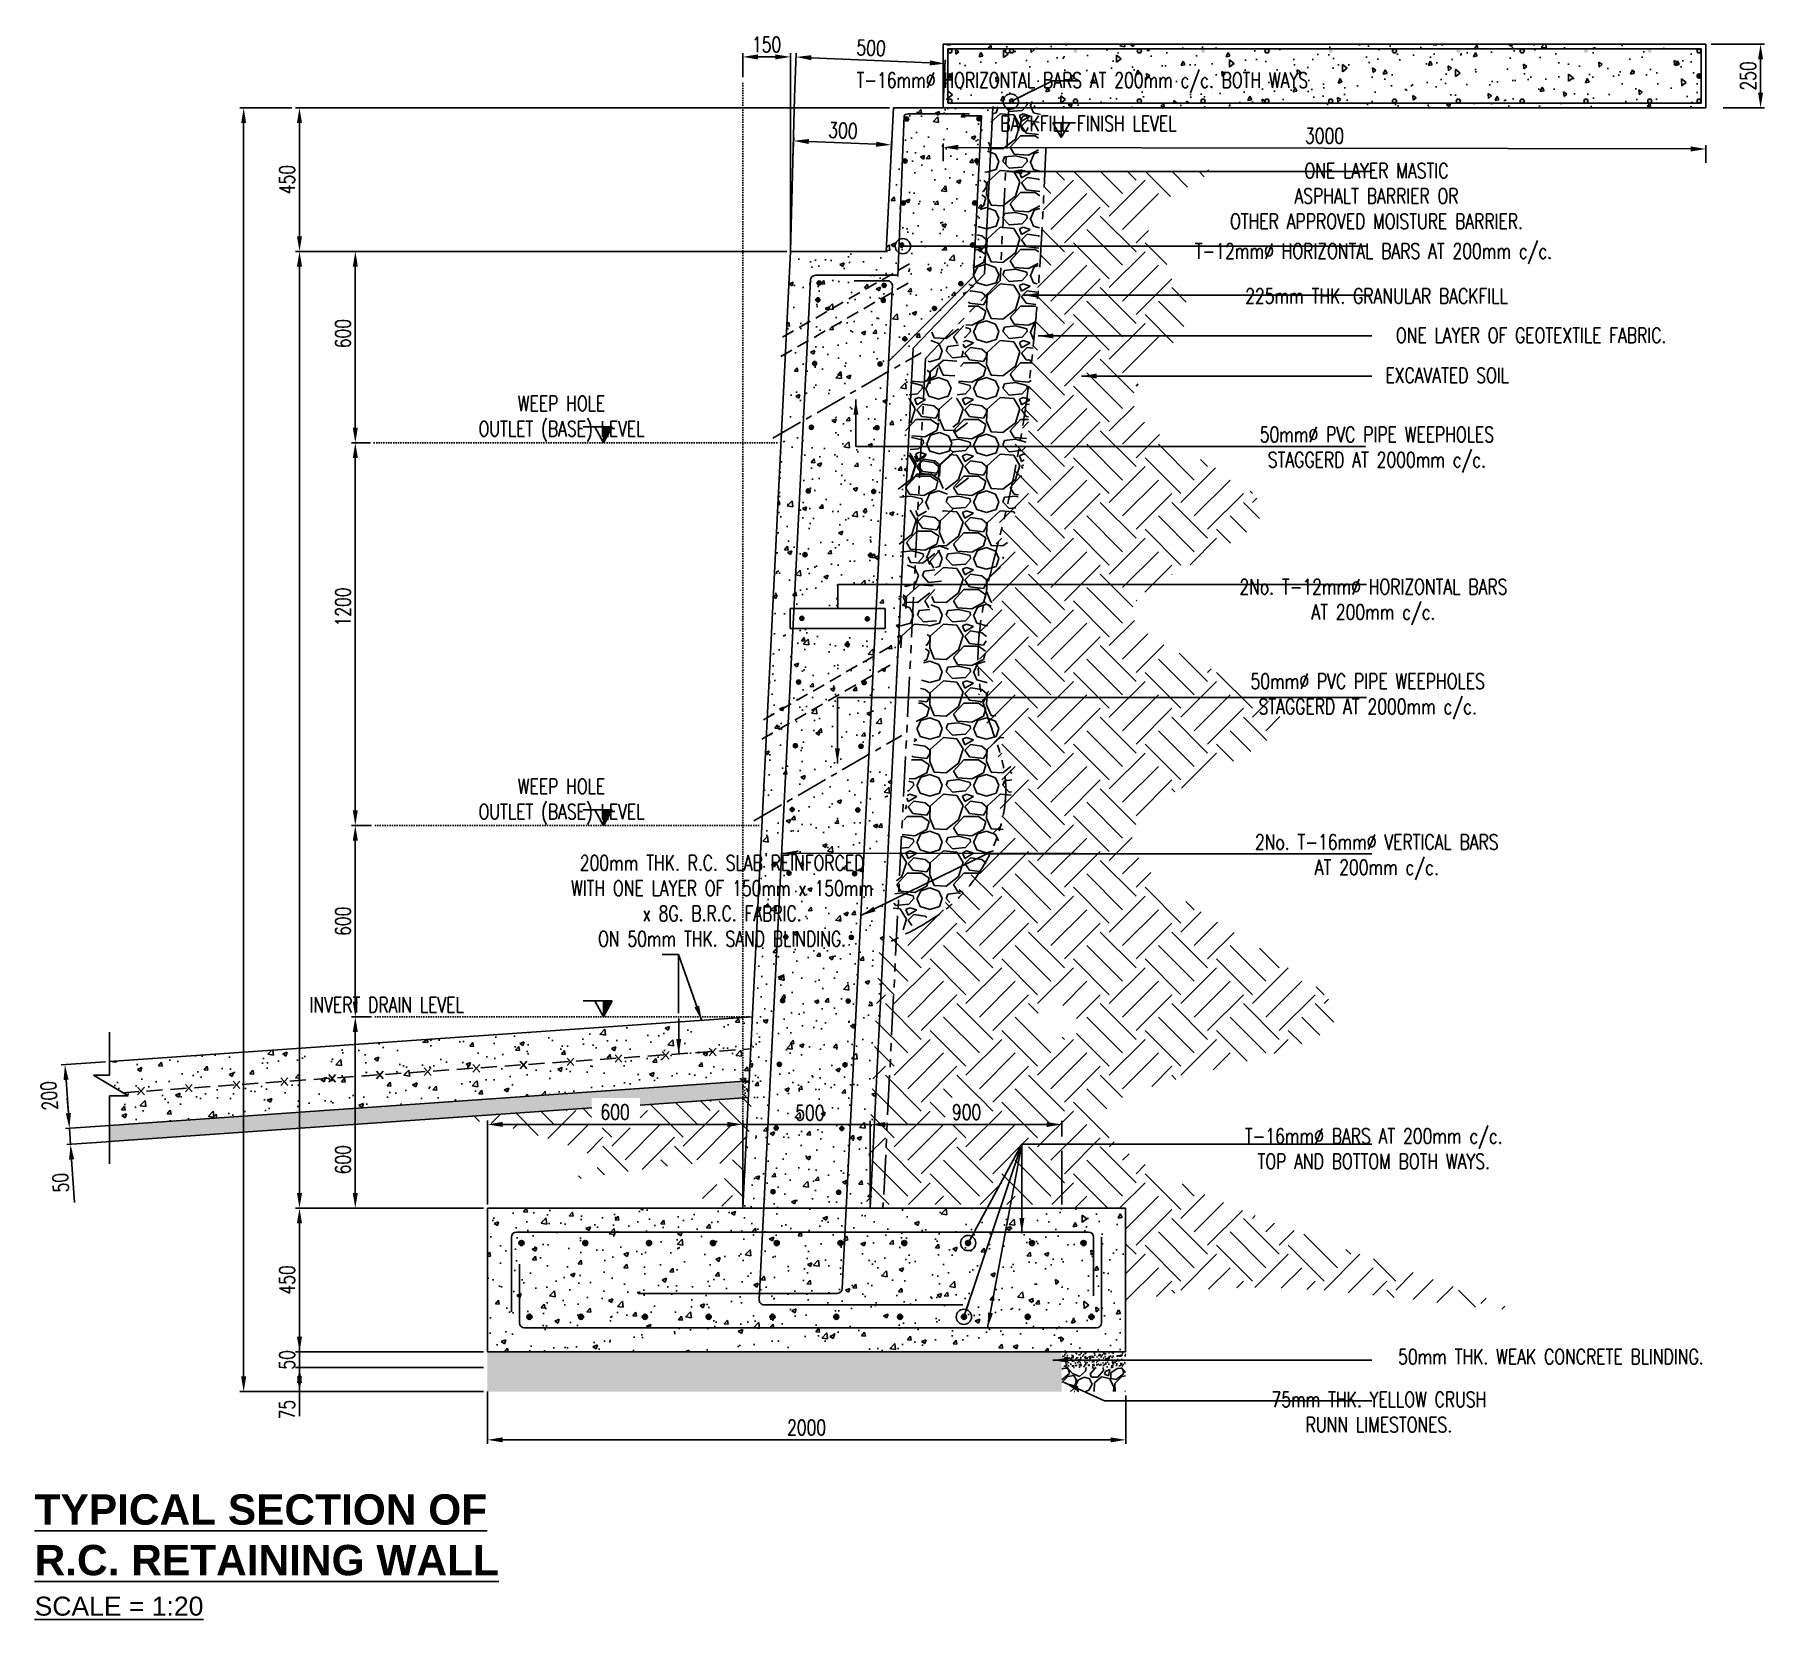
# Model space of a CAD drawing. Header units: millimetres. Extents: x -605628 to 223188, y -4937 to 493520.
# Drawn here: x -543121 to -537699, y 411193 to 416163 of the extents above; entities that cross this region are included whole.
import ezdxf

# ---------------------------------------------------------------- set-up
doc = ezdxf.new("R2010")
doc.units = ezdxf.units.MM
doc.header["$LTSCALE"] = 100
doc.header["$MEASUREMENT"] = 0
doc.header["$PDMODE"] = 3
doc.header["$PDSIZE"] = -0.5
for name, pattern in [('CENTER', [2, 1.25, -0.25, 0.25, -0.25]), ('DASHED', [0.75, 0.5, -0.25]), ('DOT', [0.25, 0, -0.25]), ('HIDDEN', [0.375, 0.25, -0.125]), ('PHANTOM', [2.5, 1.25, -0.25, 0.25, -0.25, 0.25, -0.25])]:
    doc.linetypes.add(name, pattern=pattern)
doc.layers.get('Defpoints').update_dxf_attribs({"color": 1})
for name, color, linetype in [('Grid-line', 8, 'CENTER'), ('S-Dim', 1, 'Continuous'), ('S-Hatch', 8, 'Continuous'), ('S-Text', 2, 'Continuous'), ('ST-FOOTING', 4, 'HIDDEN'), ('ST-HATCH', 8, 'Continuous'), ('STL-OBJT', 4, 'Continuous'), ('TITLE', 2, 'Continuous'), ('VENT-PIPE', 8, 'Continuous')]:
    doc.layers.add(name, color=color, linetype=linetype)
doc.styles.add('Roomname', font='sanss___.ttf')
doc.styles.add('SKEL 1_10xp', font='romans.shx', dxfattribs={"width": 0.75, "height": 23.8})
doc.styles.add('SKEL 1_20xp', font='romans.shx', dxfattribs={"width": 0.75, "height": 47.6})
doc.dimstyles.new('SKEL 1_20xp', dxfattribs={"dimtxt": 47.6, "dimasz": 47.6, "dimexe": 12, "dimexo": 12, "dimgap": 15, "dimtad": 1, "dimdec": 0, "dimtxsty": 'SKEL 1_20xp', "dimcen": 4, "dimdle": 1, "dimclrd": 1, "dimclre": 1, "dimclrt": 2, "dimadec": 0, "dimazin": 0, "dimtfac": 1, "dimtdec": 0, "dimtix": 1, "dimtmove": 0, "dimatfit": 3, "dimfxl": 1.25, "dimarcsym": 0})
pattern_1 = [(50, (-126400.82, -8102.04), (136.279435, -11.922906), [14.25, -156.75]), (355, (-126400.82, -8102.04), (-26.362753, 142.916505), [11.4, -125.4]), (100.451444, (-126389.46, -8103.03), (109.91668, 130.993598), [12.110636, -133.217]), (46.1842, (-126400.82, -8064.04), (202.775853, -31.448663), [21.375, -235.125]), (96.635635, (-126383.92, -8066.66), (177.58577, 185.082534), [18.165965, -199.825614]), (351.184164, (-126400.82, -8064.04), (177.58577, 185.082534), [17.1, -188.1]), (21, (-126381.82, -8073.54), (113.41234, -76.49759), [14.25, -156.75]), (326, (-126381.82, -8073.54), (46.229913, 137.77851), [11.4, -125.4]), (71.451445, (-126372.37, -8079.91), (159.642252, 61.28092), [12.110636, -133.217]), (37.5, (-126400.82, -8102.037), (2.3103725, 63.2498322), [0, -123.88, 0, -127.3, 0, -125.875]), (7.5, (-126400.82, -8102.04), (49.983212, 74.938225), [0, -72.58, 0, -121.03, 0, -47.975]), (327.5, (-126443.19, -8102.037), (101.426263, -4.2854256), [0, -47.5, 0, -148.2, 0, -196.65]), (317.5, (-126462.19, -8102.04), (110.805372, 19.019947), [0, -61.75, 0, -98.42, 0, -139.65])]
pattern_2 = [(50, (-200203.04, 2869.87), (143.452037, -12.550427), [15, -165]), (355, (-200203.04, 2869.87), (-27.750267, 150.438427), [12, -132]), (100.451444, (-200191.09, 2868.82), (115.70177, 137.887998), [12.74804, -140.228422]), (46.1842, (-200203.04, 2909.87), (213.448266, -33.103856), [22.5, -247.5]), (96.635635, (-200185.25, 2907.1), (186.93239, 194.82372), [19.12207, -210.34275]), (351.184164, (-200203.04, 2909.87), (186.93239, 194.82372), [18, -198]), (21, (-200183.04, 2899.87), (119.38141, -80.523778), [15, -165]), (326, (-200183.04, 2899.87), (48.663066, 145.03001), [12, -132]), (71.451445, (-200173.09, 2893.16), (168.044475, 64.50623), [12.748038, -140.228422]), (37.5, (-200203.04, 2869.87), (2.431971, 66.578771), [0, -130.4, 0, -134, 0, -132.5]), (7.5, (-200203.04, 2869.87), (52.6139075, 78.882342), [0, -76.4, 0, -127.4, 0, -50.5]), (327.5, (-200247.64, 2869.87), (106.764487, -4.5109743), [0, -50, 0, -156, 0, -207]), (317.5, (-200267.64, 2869.87), (116.637234, 20.020996), [0, -65, 0, -103.6, 0, -147])]
pattern_3 = [(50, (-200203.11, 2868.47), (143.452037, -12.550427), [15, -165]), (355, (-200203.11, 2868.47), (-27.750267, 150.438427), [12, -132]), (100.451444, (-200191.16, 2867.42), (115.70177, 137.888), [12.74804, -140.228422]), (46.1842, (-200203.11, 2908.47), (213.448266, -33.103856), [22.5, -247.5]), (96.635635, (-200185.32, 2905.7), (186.93239, 194.82372), [19.12207, -210.34275]), (351.184164, (-200203.11, 2908.47), (186.93239, 194.82372), [18, -198]), (21, (-200183.11, 2898.47), (119.38141, -80.523778), [15, -165]), (326, (-200183.11, 2898.47), (48.663066, 145.03001), [12, -132]), (71.451445, (-200173.16, 2891.76), (168.044475, 64.50623), [12.748038, -140.228422]), (37.5, (-200203.11, 2868.47), (2.431971, 66.578771), [0, -130.4, 0, -134, 0, -132.5]), (7.5, (-200203.11, 2868.47), (52.6139075, 78.882342), [0, -76.4, 0, -127.4, 0, -50.5]), (327.5, (-200247.71, 2868.47), (106.764487, -4.5109743), [0, -50, 0, -156, 0, -207]), (317.5, (-200267.71, 2868.47), (116.637234, 20.020996), [0, -65, 0, -103.6, 0, -147])]
pattern_4 = [(45, (-200203.11, 2868.47), (1e-14, 224.506403), [158.75, -158.75]), (45, (-200245.2, 2910.56), (1e-14, 224.506403), [158.75, -158.75]), (45, (-200287.3, 2952.66), (1e-14, 224.506403), [158.75, -158.75]), (135, (-200287.3, 2980.72), (-224.506403, 4e-14), [158.75, -158.75]), (135, (-200245.2, 3022.82), (-224.506403, 4e-14), [158.75, -158.75]), (135, (-200203.11, 3064.91), (-224.506403, 4e-14), [158.75, -158.75])]

msp = doc.modelspace()

# ---------------------------------------------------------------- texts
at = {"layer": 'S-Dim', "color": 5, "char_height": 47.6, "attachment_point": 5, "style": 'SKEL 1_20xp'}
for s, insert, rotation in [('600', (-542154.8, 415225), 90), ('1200', (-542154.8, 414367.8), 90), ('600', (-542154.8, 413382.3), 90), ('200', (-543075.8, 412835.5), 93.9892), ('50', (-543039.7, 412562.5), 93.9892), ('50', (-542329.8, 412007.2), 90), ('75', (-542329.8, 411851), 90)]:
    msp.add_mtext(s, dxfattribs=dict(at, insert=insert, rotation=rotation))
at = {"layer": 'S-Dim', "color": 5, "char_height": 47.6, "attachment_point": 5}
for s, insert, style in [('WEEP HOLE \\POUTLET (BASE) LEVEL', (-541469.5, 414958.4), 'SKEL 1_10xp'), ('WEEP HOLE \\POUTLET (BASE) LEVEL', (-541469.5, 413757.7), 'SKEL 1_10xp'), ('200mm THK. R.C. SLAB REINFORCED\\PWITH ONE LAYER OF 150mm x 150mm\\Px 8G. B.R.C. FABRIC.\\PON 50mm THK. SAND BLINDING. ', (-540966.3, 413446.4), 'SKEL 1_10xp'), ('INVERT DRAIN LEVEL', (-542017.6, 413120.3), 'SKEL 1_10xp'), ('500', (-540691.1, 412781.9), 'SKEL 1_20xp')]:
    msp.add_mtext(s, dxfattribs=dict(at, insert=insert, style=style))
at = {"layer": 'S-Text', "color": 5, "char_height": 47.6, "attachment_point": 5, "style": 'SKEL 1_20xp'}
for s, insert in [('\\A1;T-16mm∅ HORIZONTAL BARS AT 200mm c/c. BOTH WAYS', (-539837.2, 416011.8)), ('\\A1;BACKFILL FINISH LEVEL', (-539818.1, 415883.7)), ('\\A1;ONE LAYER MASTIC \\PASPHALT BARRIER OR \\POTHER APPROVED MOISTURE BARRIER.', (-538915, 415656.6)), ('\\A1;T-12mm∅ HORIZONTAL BARS AT 200mm c/c.', (-538924.7, 415475.8)), ('\\A1;225mm THK. GRANULAR BACKFILL', (-538915, 415342.8)), ('\\A1;ONE LAYER OF GEOTEXTILE FABRIC.', (-538430.2, 415219.8)), ('\\A1;EXCAVATED SOIL', (-538693.3, 415094.2)), ('\\A1;50mm∅ PVC PIPE WEEPHOLES\\PSTAGGERD AT 2000mm c/c.', (-538913.8, 414861.1)), ('\\A1;2No. T-12mm∅ HORIZONTAL BARS \\PAT 200mm c/c.', (-538924.7, 414383.7)), ('\\A1;50mm∅ PVC PIPE WEEPHOLES\\PSTAGGERD AT 2000mm c/c.', (-538942.7, 414087.5)), ('\\A1;2No. T-16mm∅ VERTICAL BARS\\PAT 200mm c/c.', (-538914.1, 413583.5)), ('\\A1;T-16mm∅ BARS AT 200mm c/c.\\PTOP AND BOTTOM BOTH WAYS.', (-538923.7, 412669.3)), ('\\A1;50mm THK. WEAK CONCRETE BLINDING.', (-538368.4, 412017.2)), ('75mm THK. YELLOW CRUSH\\PRUNN LIMESTONES.', (-538907.5, 411843.5))]:
    msp.add_mtext(s, dxfattribs=dict(at, insert=insert))
at = {"layer": 'S-Text', "color": 5, "insert": (-543121.2, 411264.8), "char_height": 59.5, "width": 602.588, "attachment_point": 1, "style": 'Roomname'}
msp.add_mtext('{\\LSCALE = 1:20} ', dxfattribs=at)
msp.add_mtext('{\\LSCALE = 1:20} ', dxfattribs=at)
at = {"layer": 'TITLE', "color": 5, "insert": (-543121.3, 411585.7), "char_height": 95.2, "width": 12491.798, "attachment_point": 1, "style": 'Roomname'}
msp.add_mtext('\\A1;{\\fSansSerif|b1|i0|c2|p2;\\LTYPICAL SECTION OF\\PR.C. RETAINING WALL}', dxfattribs=at)
msp.add_mtext('\\A1;{\\fSansSerif|b1|i0|c2|p2;\\LTYPICAL SECTION OF\\PR.C. RETAINING WALL}', dxfattribs=at)

# ---------------------------------------------------------------- blocks, each defined once
blk = doc.blocks.new('*D116')
at = {"layer": 'Defpoints', "color": 0, "transparency": 16777216}
for p in [(-541701.8, 412482.8), (-542291, 412032.8), (-541701.8, 412032.8)]:
    blk.add_point(p, dxfattribs=at)
at = {"layer": 'S-Dim', "color": 1, "lineweight": -2, "transparency": 16777216}
for p, q in [((-541713.8, 412482.8), (-542303, 412482.8)), ((-542291, 412435.2), (-542291, 412080.4)), ((-541713.8, 412032.8), (-542303, 412032.8))]:
    blk.add_line(p, q, dxfattribs=at)
at = {"layer": 'S-Dim', "color": 1, "transparency": 16777216}
for points in [[(-542299, 412435.2), (-542283.1, 412435.2), (-542291, 412482.8)], [(-542299, 412080.4), (-542283.1, 412080.4), (-542291, 412032.8)]]:
    blk.add_solid(points, dxfattribs=at)
at = {"layer": 'S-Dim', "color": 5, "transparency": 16777216, "insert": (-542329.8, 412257.8), "char_height": 47.6, "attachment_point": 5, "rotation": 90, "style": 'SKEL 1_20xp'}
blk.add_mtext('450', dxfattribs=at)
blk = doc.blocks.new('*D117')
at = {"layer": 'Defpoints', "color": 0, "transparency": 16777216}
for p in [(-540267.5, 416071.6), (-540740.4, 415953.5), (-540273.6, 415932.8)]:
    blk.add_point(p, dxfattribs=at)
at = {"layer": 'S-Dim', "color": 1, "lineweight": -2, "transparency": 16777216}
for p, q in [((-540739.9, 415965.5), (-540733.8, 416104.3)), ((-540686.7, 416090.2), (-540315.1, 416073.7)), ((-540273.1, 415944.8), (-540267, 416083.6))]:
    blk.add_line(p, q, dxfattribs=at)
at = {"layer": 'S-Dim', "color": 1, "transparency": 16777216}
for points in [[(-540686.4, 416098.1), (-540687.1, 416082.3), (-540734.3, 416092.3)], [(-540314.7, 416081.7), (-540315.4, 416065.8), (-540267.5, 416071.6)]]:
    blk.add_solid(points, dxfattribs=at)
at = {"layer": 'S-Dim', "color": 5, "transparency": 16777216, "insert": (-540499.2, 416120.7), "char_height": 47.6, "attachment_point": 5, "rotation": 357.4671, "style": 'SKEL 1_20xp'}
blk.add_mtext('500', dxfattribs=at)
blk = doc.blocks.new('*D118')
at = {"layer": 'Defpoints', "color": 0, "transparency": 16777216}
for p in [(-537882.4, 415803.9), (-540273.6, 415753.6), (-537882.5, 415748.4)]:
    blk.add_point(p, dxfattribs=at)
at = {"layer": 'S-Dim', "color": 1, "lineweight": -2, "transparency": 16777216}
for p, q in [((-540273.6, 415765.6), (-540273.5, 415821)), ((-540225.9, 415808.9), (-537930, 415804)), ((-537882.5, 415760.4), (-537882.4, 415815.9))]:
    blk.add_line(p, q, dxfattribs=at)
at = {"layer": 'S-Dim', "color": 1, "transparency": 16777216}
for points in [[(-540225.9, 415816.8), (-540225.9, 415801), (-540273.5, 415809)], [(-537930, 415811.9), (-537930, 415796), (-537882.4, 415803.9)]]:
    blk.add_solid(points, dxfattribs=at)
at = {"layer": 'S-Dim', "color": 5, "transparency": 16777216, "insert": (-539077.9, 415845.2), "char_height": 47.6, "attachment_point": 5, "rotation": 359.8767, "style": 'SKEL 1_20xp'}
blk.add_mtext('3000', dxfattribs=at)
blk = doc.blocks.new('*D119')
at = {"layer": 'Defpoints', "color": 0, "transparency": 16777216}
for p in [(-540429.3, 415932.8), (-542291, 415482.8), (-541701.8, 415482.8)]:
    blk.add_point(p, dxfattribs=at)
at = {"layer": 'S-Dim', "color": 1, "lineweight": -2, "transparency": 16777216}
for p, q in [((-540441.3, 415932.8), (-542303, 415932.8)), ((-542291, 415885.2), (-542291, 415530.4)), ((-541713.8, 415482.8), (-542303, 415482.8))]:
    blk.add_line(p, q, dxfattribs=at)
at = {"layer": 'S-Dim', "color": 1, "transparency": 16777216}
for points in [[(-542299, 415885.2), (-542283.1, 415885.2), (-542291, 415932.8)], [(-542299, 415530.4), (-542283.1, 415530.4), (-542291, 415482.8)]]:
    blk.add_solid(points, dxfattribs=at)
at = {"layer": 'S-Dim', "color": 5, "transparency": 16777216, "insert": (-542329.8, 415707.8), "char_height": 47.6, "attachment_point": 5, "rotation": 90, "style": 'SKEL 1_20xp'}
blk.add_mtext('450', dxfattribs=at)
blk = doc.blocks.new('*D126')
at = {"layer": 'Defpoints', "color": 0, "transparency": 16777216}
for p in [(-540751.8, 416092.6), (-540901.8, 416017), (-540751.8, 415485.3)]:
    blk.add_point(p, dxfattribs=at)
at = {"layer": 'S-Dim', "color": 1, "lineweight": -2, "transparency": 16777216}
for p, q in [((-540901.8, 416029), (-540901.8, 416104.6)), ((-540751.8, 415497.3), (-540751.8, 416104.6)), ((-540854.2, 416092.6), (-540799.4, 416092.6))]:
    blk.add_line(p, q, dxfattribs=at)
at = {"layer": 'S-Dim', "color": 1, "transparency": 16777216}
for points in [[(-540854.2, 416100.5), (-540854.2, 416084.6), (-540901.8, 416092.6)], [(-540799.4, 416100.5), (-540799.4, 416084.6), (-540751.8, 416092.6)]]:
    blk.add_solid(points, dxfattribs=at)
at = {"layer": 'S-Dim', "color": 5, "transparency": 16777216, "insert": (-540826.8, 416131.4), "char_height": 47.6, "attachment_point": 5, "style": 'SKEL 1_20xp'}
blk.add_mtext('150', dxfattribs=at)
blk = doc.blocks.new('*D120')
at = {"layer": 'Defpoints', "color": 0, "transparency": 16777216}
for p in [(-541701.8, 412745.5), (-541701.8, 412482.8), (-540901.8, 412482.8)]:
    blk.add_point(p, dxfattribs=at)
at = {"layer": 'S-Dim', "color": 1, "lineweight": -2, "transparency": 16777216}
for p, q in [((-541701.8, 412494.8), (-541701.8, 412757.5)), ((-540949.4, 412745.5), (-541654.2, 412745.5)), ((-540901.8, 412494.8), (-540901.8, 412757.5))]:
    blk.add_line(p, q, dxfattribs=at)
at = {"layer": 'S-Dim', "color": 1, "transparency": 16777216}
for points in [[(-541654.2, 412753.4), (-541654.2, 412737.6), (-541701.8, 412745.5)], [(-540949.4, 412753.4), (-540949.4, 412737.6), (-540901.8, 412745.5)]]:
    blk.add_solid(points, dxfattribs=at)
at = {"layer": 'S-Dim', "color": 5, "transparency": 16777216, "insert": (-541301.8, 412784.3), "char_height": 47.6, "attachment_point": 5, "style": 'SKEL 1_20xp'}
blk.add_mtext('600', dxfattribs=at)
blk = doc.blocks.new('*D121')
at = {"layer": 'Defpoints', "color": 0, "transparency": 16777216}
for p in [(-539901.8, 412745.2), (-539901.8, 412695.8), (-540501.8, 412482.8)]:
    blk.add_point(p, dxfattribs=at)
at = {"layer": 'S-Dim', "color": 1, "lineweight": -2, "transparency": 16777216}
for p, q in [((-540501.8, 412494.8), (-540501.8, 412757.2)), ((-540454.2, 412745.2), (-539949.4, 412745.2)), ((-539901.8, 412707.8), (-539901.8, 412757.2))]:
    blk.add_line(p, q, dxfattribs=at)
at = {"layer": 'S-Dim', "color": 1, "transparency": 16777216}
for points in [[(-540454.2, 412753.1), (-540454.2, 412737.2), (-540501.8, 412745.2)], [(-539949.4, 412753.1), (-539949.4, 412737.2), (-539901.8, 412745.2)]]:
    blk.add_solid(points, dxfattribs=at)
at = {"layer": 'S-Dim', "color": 5, "transparency": 16777216, "insert": (-540199.9, 412784), "char_height": 47.6, "attachment_point": 5, "style": 'SKEL 1_20xp'}
blk.add_mtext('900', dxfattribs=at)
blk = doc.blocks.new('*D122')
at = {"layer": 'Defpoints', "color": 0, "transparency": 16777216}
for p in [(-541701.8, 411919.8), (-539701.2, 411907.8), (-539701.2, 411756.4)]:
    blk.add_point(p, dxfattribs=at)
at = {"layer": 'S-Dim', "color": 1, "lineweight": -2, "transparency": 16777216}
for p, q in [((-541701.8, 411907.8), (-541701.8, 411744.4)), ((-539701.2, 411895.8), (-539701.2, 411744.4)), ((-541654.2, 411756.4), (-539748.8, 411756.4))]:
    blk.add_line(p, q, dxfattribs=at)
at = {"layer": 'S-Dim', "color": 1, "transparency": 16777216}
for points in [[(-541654.2, 411764.3), (-541654.2, 411748.5), (-541701.8, 411756.4)], [(-539748.8, 411764.3), (-539748.8, 411748.5), (-539701.2, 411756.4)]]:
    blk.add_solid(points, dxfattribs=at)
at = {"layer": 'S-Dim', "color": 5, "transparency": 16777216, "insert": (-540701.5, 411795.2), "char_height": 47.6, "attachment_point": 5, "style": 'SKEL 1_20xp'}
blk.add_mtext('2000', dxfattribs=at)
blk = doc.blocks.new('*D123')
at = {"layer": 'Defpoints', "color": 0, "transparency": 16777216}
for p in [(-542052.9, 413082.8), (-542116, 412482.8), (-541701.8, 412482.8)]:
    blk.add_point(p, dxfattribs=at)
at = {"layer": 'S-Dim', "color": 1, "lineweight": -2, "transparency": 16777216}
for p, q in [((-542064.9, 413082.8), (-542128, 413082.8)), ((-542116, 413035.2), (-542116, 412530.4)), ((-541713.8, 412482.8), (-542128, 412482.8))]:
    blk.add_line(p, q, dxfattribs=at)
at = {"layer": 'S-Dim', "color": 1, "transparency": 16777216}
for points in [[(-542124, 413035.2), (-542108.1, 413035.2), (-542116, 413082.8)], [(-542124, 412530.4), (-542108.1, 412530.4), (-542116, 412482.8)]]:
    blk.add_solid(points, dxfattribs=at)
at = {"layer": 'S-Dim', "color": 5, "transparency": 16777216, "insert": (-542154.8, 412634.7), "char_height": 47.6, "attachment_point": 5, "rotation": 90, "style": 'SKEL 1_20xp'}
blk.add_mtext('600', dxfattribs=at)
blk = doc.blocks.new('*D125')
at = {"layer": 'Defpoints', "color": 0, "transparency": 16777216}
for p in [(-540435.7, 415816.9), (-540744.8, 415766.9), (-540438.2, 415754.4)]:
    blk.add_point(p, dxfattribs=at)
at = {"layer": 'S-Dim', "color": 1, "lineweight": -2, "transparency": 16777216}
for p, q in [((-540744.3, 415778.9), (-540741.7, 415841.3)), ((-540694.7, 415827.4), (-540483.3, 415818.8)), ((-540437.8, 415766.4), (-540435.2, 415828.9))]:
    blk.add_line(p, q, dxfattribs=at)
at = {"layer": 'S-Dim', "color": 1, "transparency": 16777216}
for points in [[(-540694.3, 415835.3), (-540695, 415819.5), (-540742.2, 415829.4)], [(-540482.9, 415826.7), (-540483.6, 415810.9), (-540435.7, 415816.9)]]:
    blk.add_solid(points, dxfattribs=at)
at = {"layer": 'S-Dim', "color": 5, "transparency": 16777216, "insert": (-540587.4, 415861.9), "char_height": 47.6, "attachment_point": 5, "rotation": 357.6705, "style": 'SKEL 1_20xp'}
blk.add_mtext('300', dxfattribs=at)
blk = doc.blocks.new('*D124')
at = {"layer": 'Defpoints', "color": 0, "transparency": 16777216}
for p in [(-537878.5, 416132.8), (-537840.5, 415932.8), (-537711.2, 415932.8)]:
    blk.add_point(p, dxfattribs=at)
at = {"layer": 'S-Dim', "color": 1, "lineweight": -2, "transparency": 16777216}
for p, q in [((-537866.5, 416132.8), (-537699.2, 416132.8)), ((-537711.2, 416085.2), (-537711.2, 415980.4)), ((-537828.5, 415932.8), (-537699.2, 415932.8))]:
    blk.add_line(p, q, dxfattribs=at)
at = {"layer": 'S-Dim', "color": 1, "transparency": 16777216}
for points in [[(-537719.1, 416085.2), (-537703.3, 416085.2), (-537711.2, 416132.8)], [(-537719.1, 415980.4), (-537703.3, 415980.4), (-537711.2, 415932.8)]]:
    blk.add_solid(points, dxfattribs=at)
at = {"layer": 'S-Dim', "color": 5, "transparency": 16777216, "insert": (-537750, 416032.8), "char_height": 47.6, "attachment_point": 5, "rotation": 90, "style": 'SKEL 1_20xp'}
blk.add_mtext('250', dxfattribs=at)

# ---------------------------------------------------------------- dimensions: what is measured, and where the dimension line sits
at = {"layer": 'S-Dim', "color": 5}
dim = msp.add_linear_dim(base=(-540751.8, 416092.6), p1=(-540901.8, 416017), p2=(-540751.8, 415485.3), dimstyle='SKEL 1_20xp', override={"dimclrt": 5}, dxfattribs=at)
dim.commit()
dim.dimension.update_dxf_attribs({"geometry": '*D126', "text_midpoint": (-540826.8, 416131.4)})
for p1, p2, distance, text, picture, middle in [((-540740.4, 415953.5), (-540273.6, 415932.8), 138.9, '500', '*D117', (-540499.2, 416120.7)), ((-540744.8, 415766.9), (-540438.2, 415754.4), 62.5, '300', '*D125', (-540587.4, 415861.9))]:
    dim = msp.add_aligned_dim(p1=p1, p2=p2, distance=distance, text=text, dimstyle='SKEL 1_20xp', override={"dimclrt": 5}, dxfattribs=at)
    dim.commit()
    dim.dimension.update_dxf_attribs({"geometry": picture, "text_midpoint": middle})
for base, p1, p2, angle, text, picture, middle, dimtype in [((-537711.2, 415932.8), (-537878.5, 416132.8), (-537840.5, 415932.8), 90, '250', '*D124', (-537711.2, 416032.8), 160), ((-537882.4, 415803.9), (-540273.6, 415753.6), (-537882.5, 415748.4), 359.8767, '3000', '*D118', (-539078, 415806.4), 161), ((-539901.8, 412745.2), (-540501.8, 412482.8), (-539901.8, 412695.8), 180, '900', '*D121', (-540199.9, 412745.2), 160), ((-539701.2, 411756.4), (-541701.8, 411919.8), (-539701.2, 411907.8), 180, '2000', '*D122', (-540701.5, 411756.4), 160)]:
    dim = msp.add_linear_dim(base=base, p1=p1, p2=p2, angle=angle, text=text, dimstyle='SKEL 1_20xp', override={"dimclrt": 5}, dxfattribs=at)
    dim.commit()
    dim.dimension.update_dxf_attribs({"geometry": picture, "text_midpoint": middle, "dimtype": dimtype})
for base, p1, p2, angle, picture, middle in [((-542291, 415482.8), (-540429.3, 415932.8), (-541701.8, 415482.8), 90, '*D119', (-542291, 415707.8)), ((-542116, 412482.8), (-542052.9, 413082.8), (-541701.8, 412482.8), 270, '*D123', (-542116, 412634.7)), ((-542291, 412032.8), (-541701.8, 412482.8), (-541701.8, 412032.8), 90, '*D116', (-542291, 412257.8))]:
    dim = msp.add_linear_dim(base=base, p1=p1, p2=p2, angle=angle, dimstyle='SKEL 1_20xp', override={"dimclrt": 5}, dxfattribs=at)
    dim.commit()
    dim.dimension.update_dxf_attribs({"geometry": picture, "text_midpoint": middle, "dimtype": 160})
dim = msp.add_linear_dim(base=(-541701.8, 412745.5), p1=(-540901.8, 412482.8), p2=(-541701.8, 412482.8), text='600', dimstyle='SKEL 1_20xp', override={"dimclrt": 5}, dxfattribs=at)
dim.commit()
dim.dimension.update_dxf_attribs({"geometry": '*D120', "text_midpoint": (-541301.8, 412745.5), "dimtype": 160})

# ---------------------------------------------------------------- hatches: boundary and pattern name
at = {"linetype": 'ByBlock'}
h = msp.add_hatch(dxfattribs=at)
h.set_pattern_fill('AR-CONC', color=8, scale=18)
h.set_pattern_definition([(50, (-200203.11, 2868.47), (129.106833, -11.295384), [13.5, -148.5]), (355, (-200203.11, 2868.47), (-24.97524, 135.394584), [10.8, -118.8]), (100.451444, (-200192.35, 2867.53), (104.131592, 124.099198), [11.473235, -126.20558]), (46.1842, (-200203.11, 2904.47), (192.10344, -29.79347), [20.25, -222.75]), (96.635635, (-200187.1, 2901.99), (168.23915, 175.34135), [17.20986, -189.30848]), (351.184164, (-200203.11, 2904.47), (168.23915, 175.34135), [16.2, -178.2]), (21, (-200185.11, 2895.47), (107.44327, -72.4714), [13.5, -148.5]), (326, (-200185.11, 2895.47), (43.79676, 130.527008), [10.8, -118.8]), (71.451445, (-200176.16, 2889.43), (151.240028, 58.055608), [11.473234, -126.20558]), (37.5, (-200203.11, 2868.47), (2.188774, 59.9208937), [0, -117.36, 0, -120.6, 0, -119.25]), (7.5, (-200203.11, 2868.47), (47.352517, 70.994108), [0, -68.76, 0, -114.66, 0, -45.45]), (327.5, (-200243.25, 2868.47), (96.0880385, -4.059877), [0, -45, 0, -140.4, 0, -186.3]), (317.5, (-200261.25, 2868.47), (104.97351, 18.018897), [0, -58.5, 0, -93.24, 0, -132.3])])
h.paths.add_polyline_path([(-537882.5, 416132.8), (-540273.6, 416132.8), (-540273.6, 415932.8), (-540118, 415932.8), (-537882.5, 415932.8)])
h.paths.add_polyline_path([(-540258.6, 416117.8), (-540258.6, 415947.8), (-537897.5, 415947.8), (-537897.5, 416117.8)], flags=16)
h.paths.add_polyline_path([(-539849.1, 415968.2), (-538201.8, 415968.2), (-538201.8, 416064.5), (-539849.1, 416064.5)], flags=8)
h = msp.add_hatch()
h.set_pattern_fill('AR-CONC', color=8, scale=20, angle=45)
h.set_pattern_definition([(95, (0, -16.23), (110.3104, 92.561416), [15, -165]), (40, (0, -16.23), (-125.998433, 86.75363), [12, -132]), (145.451444, (9.19, -8.52), (-15.688033, 179.315044), [12.748038, -140.228422]), (91.1842, (-28.28, 12.05), (174.338678, 127.522755), [22.5, -247.5]), (141.635635, (-13.76, 22.68), (-5.580014, 269.942334), [19.12207, -210.34275]), (36.184164, (-28.28, 12.05), (-5.580014, 269.94233), [18, -198]), (66, (-7.07, 19.12), (141.354314, 27.476495), [15, -165]), (11, (-7.07, 19.12), (-68.14172, 136.961687), [12, -132]), (116.451445, (4.71, 21.41), (73.212595, 164.43818), [12.748038, -140.228422]), (82.5, (0, -16.23), (-45.358637, 48.7979635), [0, -130.4, 0, -134, 0, -132.5]), (52.5, (0, -16.23), (-18.5745884, 92.98189), [0, -76.4, 0, -127.4, 0, -50.5]), (12.5, (-31.537, -47.77), (78.6836335, 72.3041524), [0, -50, 0, -156, 0, -207]), (2.5, (-45.68, -61.91), (68.317997, 96.631961), [0, -65, 0, -103.6, 0, -147])])
h.paths.add_polyline_path([(-540058.6, 416117.8, -0.414214), (-540052.2, 416111.4, -1), (-540065, 416111.4, -0.414214), (-540058.6, 416117.8), (-540252.2, 416117.8, -0.414214), (-540245.8, 416111.4, -1), (-540258.6, 416111.4), (-540258.6, 416032.8, -1), (-540245.8, 416032.8, -1), (-540258.6, 416032.8), (-540258.6, 415954.2, -1), (-540245.8, 415954.2, -0.414214), (-540252.2, 415947.8), (-540058.6, 415947.8, -0.414214), (-540065, 415954.2, -1), (-540052.2, 415954.2, -0.414214), (-540058.6, 415947.8), (-539858.6, 415947.8, -0.414214), (-539865, 415954.2, -1), (-539852.2, 415954.2, -0.414214), (-539858.6, 415947.8), (-539658.6, 415947.8, -0.414214), (-539665, 415954.2, -1), (-539652.2, 415954.2, -0.414214), (-539658.6, 415947.8), (-539458.6, 415947.8, -0.414214), (-539465, 415954.2, -1), (-539452.2, 415954.2, -0.414214), (-539458.6, 415947.8), (-539258.6, 415947.8, -0.414214), (-539265, 415954.2, -1), (-539252.2, 415954.2, -0.414214), (-539258.6, 415947.8), (-539058.6, 415947.8, -0.414214), (-539065, 415954.2, -1), (-539052.2, 415954.2, -0.414214), (-539058.6, 415947.8), (-538858.6, 415947.8, -0.414214), (-538865, 415954.2, -1), (-538852.2, 415954.2, -0.414214), (-538858.6, 415947.8), (-538658.6, 415947.8, -0.414214), (-538665, 415954.2, -1), (-538652.2, 415954.2, -0.414214), (-538658.6, 415947.8), (-538458.6, 415947.8, -0.414214), (-538465, 415954.2, -1), (-538452.2, 415954.2, -0.414214), (-538458.6, 415947.8), (-538258.6, 415947.8, -0.414214), (-538265, 415954.2, -1), (-538252.2, 415954.2, -0.414214), (-538258.6, 415947.8), (-538058.6, 415947.8, -0.414214), (-538065, 415954.2, -1), (-538052.2, 415954.2, -0.414214), (-538058.6, 415947.8), (-537903.9, 415947.8, -0.414214), (-537910.3, 415954.2, -1), (-537897.5, 415954.2), (-537897.5, 416032.8, -1), (-537910.3, 416032.8, -1), (-537897.5, 416032.8), (-537897.5, 416111.4, -1), (-537910.3, 416111.4, -0.414214), (-537903.9, 416117.8), (-538458.6, 416117.8, -0.414214), (-538452.2, 416111.4, -1), (-538465, 416111.4, -0.414214), (-538458.6, 416117.8), (-538858.6, 416117.8, -0.414214), (-538852.2, 416111.4, -1), (-538865, 416111.4, -0.414214), (-538858.6, 416117.8), (-539258.6, 416117.8, -0.414214), (-539252.2, 416111.4, -1), (-539265, 416111.4, -0.414214), (-539258.6, 416117.8), (-539658.6, 416117.8, -0.414214), (-539652.2, 416111.4, -1), (-539665, 416111.4, -0.414214), (-539658.6, 416117.8)])
h.paths.add_polyline_path([(-539849.1, 415968.2), (-538201.8, 415968.2), (-538201.8, 416064.5), (-539849.1, 416064.5)], flags=24)
h = msp.add_hatch(color=8, dxfattribs=at)
h.dxf.hatch_style = 1
h.paths.add_polyline_path([(-540245.8, 416111.4, 1), (-540258.6, 416111.4, 1)])
h.paths.add_polyline_path([(-540245.8, 415954.2, 1), (-540258.6, 415954.2, 1)])
h = msp.add_hatch(color=8, dxfattribs=at)
h.dxf.hatch_style = 1
h.paths.add_polyline_path([(-540052.2, 416111.4, 1), (-540065, 416111.4, 1)])
h.paths.add_polyline_path([(-540052.2, 415954.2, 1), (-540065, 415954.2, 1)])
h = msp.add_hatch(color=8, dxfattribs=at)
h.dxf.hatch_style = 1
h.paths.add_polyline_path([(-539852.2, 416111.4, 1), (-539865, 416111.4, 1)])
h.paths.add_polyline_path([(-539852.2, 415954.2, 1), (-539865, 415954.2, 1)])
h = msp.add_hatch(color=8, dxfattribs=at)
h.dxf.hatch_style = 1
h.paths.add_polyline_path([(-539652.2, 416111.4, 1), (-539665, 416111.4, 1)])
h.paths.add_polyline_path([(-539652.2, 415954.2, 1), (-539665, 415954.2, 1)])
h = msp.add_hatch(color=8, dxfattribs=at)
h.dxf.hatch_style = 1
h.paths.add_polyline_path([(-539652.2, 416111.4, 1), (-539665, 416111.4, 1)])
h.paths.add_polyline_path([(-539652.2, 415954.2, 1), (-539665, 415954.2, 1)])
h = msp.add_hatch(color=8, dxfattribs=at)
h.dxf.hatch_style = 1
h.paths.add_polyline_path([(-539452.2, 416111.4, 1), (-539465, 416111.4, 1)])
h.paths.add_polyline_path([(-539452.2, 415954.2, 1), (-539465, 415954.2, 1)])
h = msp.add_hatch(color=8, dxfattribs=at)
h.dxf.hatch_style = 1
h.paths.add_polyline_path([(-539252.2, 416111.4, 1), (-539265, 416111.4, 1)])
h.paths.add_polyline_path([(-539252.2, 415954.2, 1), (-539265, 415954.2, 1)])
h = msp.add_hatch(color=8, dxfattribs=at)
h.dxf.hatch_style = 1
h.paths.add_polyline_path([(-539252.2, 416111.4, 1), (-539265, 416111.4, 1)])
h.paths.add_polyline_path([(-539252.2, 415954.2, 1), (-539265, 415954.2, 1)])
h = msp.add_hatch(color=8, dxfattribs=at)
h.dxf.hatch_style = 1
h.paths.add_polyline_path([(-539052.2, 416111.4, 1), (-539065, 416111.4, 1)])
h.paths.add_polyline_path([(-539052.2, 415954.2, 1), (-539065, 415954.2, 1)])
h = msp.add_hatch(color=8, dxfattribs=at)
h.dxf.hatch_style = 1
h.paths.add_polyline_path([(-538852.2, 416111.4, 1), (-538865, 416111.4, 1)])
h.paths.add_polyline_path([(-538852.2, 415954.2, 1), (-538865, 415954.2, 1)])
h = msp.add_hatch(color=8, dxfattribs=at)
h.dxf.hatch_style = 1
h.paths.add_polyline_path([(-538852.2, 416111.4, 1), (-538865, 416111.4, 1)])
h.paths.add_polyline_path([(-538852.2, 415954.2, 1), (-538865, 415954.2, 1)])
h = msp.add_hatch(color=8, dxfattribs=at)
h.dxf.hatch_style = 1
h.paths.add_polyline_path([(-538652.2, 416111.4, 1), (-538665, 416111.4, 1)])
h.paths.add_polyline_path([(-538652.2, 415954.2, 1), (-538665, 415954.2, 1)])
h = msp.add_hatch(color=8, dxfattribs=at)
h.dxf.hatch_style = 1
h.paths.add_polyline_path([(-538452.2, 416111.4, 1), (-538465, 416111.4, 1)])
h.paths.add_polyline_path([(-538452.2, 415954.2, 1), (-538465, 415954.2, 1)])
h = msp.add_hatch(color=8, dxfattribs=at)
h.dxf.hatch_style = 1
h.paths.add_polyline_path([(-538452.2, 416111.4, 1), (-538465, 416111.4, 1)])
h.paths.add_polyline_path([(-538452.2, 415954.2, 1), (-538465, 415954.2, 1)])
h = msp.add_hatch(color=8, dxfattribs=at)
h.dxf.hatch_style = 1
h.paths.add_polyline_path([(-538252.2, 416111.4, 1), (-538265, 416111.4, 1)])
h.paths.add_polyline_path([(-538252.2, 415954.2, 1), (-538265, 415954.2, 1)])
h = msp.add_hatch(color=8, dxfattribs=at)
h.dxf.hatch_style = 1
h.paths.add_polyline_path([(-538052.2, 416111.4, 1), (-538065, 416111.4, 1)])
h.paths.add_polyline_path([(-538052.2, 415954.2, 1), (-538065, 415954.2, 1)])
h = msp.add_hatch(color=8, dxfattribs=at)
h.dxf.hatch_style = 1
h.paths.add_polyline_path([(-537897.5, 416111.4, 1), (-537910.3, 416111.4, 1)])
h.paths.add_polyline_path([(-537897.5, 415954.2, 1), (-537910.3, 415954.2, 1)])
h = msp.add_hatch(color=8, dxfattribs=at)
h.dxf.hatch_style = 1
h.paths.add_polyline_path([(-540245.8, 416032.8, 1), (-540258.6, 416032.8, 1)])
h = msp.add_hatch(color=8, dxfattribs=at)
h.dxf.hatch_style = 1
h.paths.add_polyline_path([(-537897.5, 416032.8, 1), (-537910.3, 416032.8, 1)])
h = msp.add_hatch()
h.set_pattern_fill('AR-CONC', color=8, scale=19)
h.set_pattern_definition(pattern_1)
h.paths.add_polyline_path([(-540167.8, 415898.7, -1.025296), (-540155, 415898.4), (-540153.1, 415908.3), (-540178.3, 415404.4), (-540444.1, 415138.6), (-540444.3, 415135.2), (-540367, 415179.8), (-540144, 415412.3), (-540118, 415932.8), (-540429.3, 415932.8), (-540451.8, 415482.8), (-540751.9, 415482.8), (-540780.4, 414912.2), (-540711.7, 414951.9), (-540689.5, 415392.1, -0.409103), (-540673.5, 415407.8), (-540415.1, 415407.8), (-540395.2, 415908.5, -0.227758), (-540376.7, 415914.2), (-540383.3, 415914.2, 0.150586), (-540395.2, 415908.5), (-540394.3, 415898.5, -0.980338), (-540381.5, 415898.2, -1.020056), (-540394.3, 415898.5), (-540399.5, 415766.5, -0.978997), (-540386.7, 415766.2, -1.020056), (-540399.5, 415766.5), (-540404.8, 415634.5, -0.978509), (-540392, 415634.2, -1.020056), (-540404.8, 415634.4), (-540410, 415502.5, -0.977461), (-540397.2, 415502.2, -1.020056), (-540410, 415502.4), (-540415.3, 415404.4), (-540415.1, 415407.8), (-540673.5, 415407.8, 0.409103), (-540689.5, 415392.1), (-540710.2, 414981.6), (-540444.3, 415135.2), (-540444.1, 415138.6), (-540178.3, 415404.4), (-540174.8, 415502.5, -0.975328), (-540187.6, 415502.8, -1.025296), (-540174.8, 415502.5), (-540168.2, 415634.4, -0.973704), (-540181, 415634.8, -1.025296), (-540168.2, 415634.5), (-540161.6, 415766.4, -0.972922), (-540174.4, 415766.7, -1.025296), (-540161.6, 415766.4), (-540155, 415898.3, -0.970691)])
h.paths.add_polyline_path([(-540211.6, 415381.9, -1), (-540224.4, 415381.9, -1)], flags=16)
h.paths.add_polyline_path([(-540451.9, 415376.1, -1), (-540464.7, 415376.1, -1)], flags=16)
h.paths.add_polyline_path([(-540454.7, 415329.3, -1), (-540467.5, 415329.3, -1)], flags=16)
h.paths.add_polyline_path([(-540294.3, 415303.9, -1), (-540307.1, 415303.9, -1)], flags=16)
h.paths.add_polyline_path([(-540655.7, 415383.7, -1), (-540668.5, 415383.7, -1)], flags=16)
h.paths.add_polyline_path([(-540659.7, 415330.9, -1), (-540672.5, 415330.9, -1)], flags=16)
h.paths.add_polyline_path([(-540387.1, 415208.5, -1), (-540399.9, 415208.5, -1)], flags=16)
h.paths.add_polyline_path([(-540464.7, 415129.6, -1), (-540477.5, 415129.6, -1)], flags=16)
h.paths.add_polyline_path([(-540669.8, 415131.2, -1), (-540682.6, 415131.2, -1)], flags=16)
h = msp.add_hatch()
h.set_pattern_fill('AR-CONC', color=8, scale=19)
h.set_pattern_definition(pattern_1)
h.paths.add_polyline_path([(-540447.3, 415075.7), (-540686.1, 414937.8, -0.407462), (-540679.9, 414931.4, -1.287755), (-540691.9, 414934.5), (-540713.2, 414922.2), (-540741.4, 414362.6), (-540603.9, 414362.6), (-540603.9, 414438.2), (-540479.1, 414438.2)])
h.paths.add_polyline_path([(-540702.7, 414731.7, -1), (-540689.9, 414731.7, -1)], flags=16)
h.paths.add_polyline_path([(-540484.7, 414730.1, -1), (-540497.5, 414730.1, -1)], flags=16)
h.paths.add_polyline_path([(-540700, 414531.9, -1), (-540712.8, 414531.9, -1)], flags=16)
h.paths.add_polyline_path([(-540494.7, 414530.3, -1), (-540507.5, 414530.3, -1)], flags=16)
h.paths.add_polyline_path([(-540487.5, 414929.8, -1), (-540474.7, 414929.8, -1)], flags=16)
h.paths.add_polyline_path([(-540369.9, 415120.3), (-540447.3, 415075.7), (-540479.1, 414438.2), (-540404, 414438.2)])
h = msp.add_hatch()
h.set_pattern_fill('AR-CONC', color=8, scale=19)
h.set_pattern_definition(pattern_1)
h.paths.add_polyline_path([(-540507.3, 413876), (-540744.6, 413739, -0.322065), (-540740.2, 413732.9, -1.104856), (-540752.9, 413734.2), (-540773.6, 413722.2), (-540822.8, 412745.2), (-540563.8, 412745.2)])
h.paths.add_polyline_path([(-540567.4, 413331.8, -1), (-540554.6, 413331.8, -1)], flags=16)
h.paths.add_polyline_path([(-540564.6, 413132.1, -1), (-540577.4, 413132.1, -1)], flags=16)
h.paths.add_polyline_path([(-540773.1, 413333.4, -1), (-540760.3, 413333.4, -1)], flags=16)
h.paths.add_polyline_path([(-540770.4, 413133.7, -1), (-540783.2, 413133.7, -1)], flags=16)
h.paths.add_polyline_path([(-540557.4, 413531.6, -1), (-540544.6, 413531.6, -1)], flags=16)
h.paths.add_polyline_path([(-540574.6, 412932.3, -1), (-540587.4, 412932.3, -1)], flags=16)
h.paths.add_polyline_path([(-540763.1, 413533.2, -1), (-540750.3, 413533.2, -1)], flags=16)
h.paths.add_polyline_path([(-540780.4, 412933.9, -1), (-540793.2, 412933.9, -1)], flags=16)
h.paths.add_polyline_path([(-540547.4, 413731.3, -1), (-540534.6, 413731.3, -1)], flags=16)
h.paths.add_polyline_path([(-540773.6, 413722.2), (-540841.9, 413682.8), (-540888.7, 412745.2), (-540822.8, 412745.2)])
h.paths.add_polyline_path([(-540429.9, 413920.7), (-540507.3, 413876), (-540563.8, 412745.2), (-540576.9, 412482.8), (-540501.8, 412482.8)])
h.paths.add_polyline_path([(-540770.6, 413781.7), (-540838.9, 413742.3), (-540781.9, 414882.5), (-540713.2, 414922.2)])
h.paths.add_polyline_path([(-540486, 414300.3), (-540744.5, 414300.3), (-540770.6, 413781.7), (-540504.3, 413935.5)])
h.paths.add_polyline_path([(-540732.9, 414132.4, -1), (-540720.1, 414132.4, -1)], flags=16)
h.paths.add_polyline_path([(-540730.1, 413932.7, -1), (-540742.9, 413932.7, -1)], flags=16)
h.paths.add_polyline_path([(-540527.5, 414130.8, -1), (-540514.7, 414130.8, -1)], flags=16)
h.paths.add_polyline_path([(-540524.6, 413931.1, -1), (-540537.4, 413931.1, -1)], flags=16)
h.paths.add_polyline_path([(-540404, 414438.2), (-540479.1, 414438.2), (-540482.9, 414362.6), (-540454.7, 414362.6), (-540454.7, 414300.3), (-540486, 414300.3), (-540504.3, 413935.5), (-540427, 413980.1)])
h = msp.add_hatch()
h.set_pattern_fill('AR-CONC', color=8, scale=20, style=0)
h.set_pattern_definition(pattern_2)
h.paths.add_polyline_path([(-540901.7, 412980.7), (-540901.7, 413080.8), (-542886.9, 412942.3), (-542886.9, 412899.6), (-542936.3, 412899.6), (-542844.9, 412844.8)])
h = msp.add_hatch()
h.set_pattern_fill('AR-CONC', color=8, scale=20, style=0)
h.set_pattern_definition(pattern_3)
h.paths.add_polyline_path([(-540851.8, 413082.8), (-540901.8, 413079.4), (-540901.8, 412979.3), (-540860.2, 412982.2)])
h = msp.add_hatch()
h.set_pattern_fill('AR-CONC', color=8, scale=20, style=0)
h.set_pattern_definition(pattern_2)
h.paths.add_polyline_path([(-540901.7, 412980.7), (-542844.9, 412844.8), (-542828.1, 412834.8), (-542886.9, 412834.8), (-542886.9, 412741.8), (-540901.7, 412880.3)])
h = msp.add_hatch()
h.set_pattern_fill('AR-CONC', color=8, scale=20, style=0)
h.set_pattern_definition(pattern_3)
h.paths.add_polyline_path([(-540901.8, 412878.9), (-540868.6, 412881.2), (-540860.2, 412982.2), (-540901.8, 412979.3)])
h = msp.add_hatch()
h.set_pattern_fill('AR-CONC', color=8, scale=20, style=0)
h.set_pattern_definition(pattern_3)
h.paths.add_polyline_path([(-540624.3, 412900.1), (-540737.4, 412900.1), (-540737.4, 412819.6), (-540624.3, 412819.6)])
h = msp.add_hatch()
h.set_pattern_fill('AR-CONC', color=8, scale=19)
h.set_pattern_definition(pattern_1)
h.paths.add_polyline_path([(-540563.8, 412745.2), (-540822.8, 412745.2), (-540836, 412482.8), (-540576.9, 412482.8)])
h.paths.add_polyline_path([(-540594.6, 412532.8, -1), (-540607.4, 412532.8, -1)], flags=16)
h.paths.add_polyline_path([(-540800.5, 412534.5, -1), (-540813.3, 412534.5, -1)], flags=16)
h.paths.add_polyline_path([(-540803.3, 412734.2, -1), (-540790.5, 412734.2, -1)], flags=16)
h.paths.add_polyline_path([(-540597.4, 412732.6, -1), (-540584.6, 412732.6, -1)], flags=16)
h.paths.add_polyline_path([(-540822.8, 412745.2), (-540888.7, 412745.2), (-540901.8, 412482.8), (-540836, 412482.8)])
h = msp.add_hatch()
h.set_pattern_fill('AR-CONC', color=8, scale=20, style=0)
h.set_pattern_definition([(50, (-207619.4, 1385), (143.452037, -12.550427), [15, -165]), (355, (-207619.4, 1385), (-27.750267, 150.438427), [12, -132]), (100.451444, (-207607.45, 1383.96), (115.70177, 137.888), [12.74804, -140.228422]), (46.1842, (-207619.4, 1425), (213.448266, -33.103856), [22.5, -247.5]), (96.635635, (-207601.62, 1422.24), (186.93239, 194.82372), [19.12207, -210.34275]), (351.184164, (-207619.4, 1425), (186.93239, 194.82372), [18, -198]), (21, (-207599.4, 1415), (119.38141, -80.523778), [15, -165]), (326, (-207599.4, 1415), (48.663066, 145.03001), [12, -132]), (71.451445, (-207589.46, 1408.29), (168.044475, 64.50623), [12.74804, -140.228422]), (37.5, (-207619.404, 1385), (2.431971, 66.578771), [0, -130.4, 0, -134, 0, -132.5]), (7.5, (-207619.404, 1385), (52.6139075, 78.882342), [0, -76.4, 0, -127.4, 0, -50.5]), (327.5, (-207664.004, 1385), (106.764487, -4.5109743), [0, -50, 0, -156, 0, -207]), (317.5, (-207684, 1385), (116.637234, 20.020996), [0, -65, 0, -103.6, 0, -147])])
h.paths.add_polyline_path([(-539901.8, 412482.8), (-540501.8, 412482.8), (-540901.8, 412482.8), (-541701.8, 412482.8), (-541701.8, 412032.8), (-539901.8, 412032.8)])
h = msp.add_hatch()
h.set_pattern_fill('AR-CONC', color=8, scale=20, angle=45)
h.set_pattern_definition([(95, (0, -286.95), (110.3104, 92.561416), [15, -165]), (40, (0, -286.95), (-125.998433, 86.75363), [12, -132]), (145.451444, (9.19, -279.24), (-15.688033, 179.315044), [12.748038, -140.228422]), (91.1842, (-28.28, -258.67), (174.338678, 127.522755), [22.5, -247.5]), (141.635635, (-13.76, -248.04), (-5.580014, 269.942334), [19.12207, -210.34275]), (36.184164, (-28.28, -258.67), (-5.580014, 269.94233), [18, -198]), (66, (-7.07, -251.6), (141.354314, 27.476495), [15, -165]), (11, (-7.07, -251.6), (-68.14172, 136.961687), [12, -132]), (116.451445, (4.71, -249.31), (73.212595, 164.43818), [12.748038, -140.228422]), (82.5, (0, -286.953), (-45.358637, 48.7979635), [0, -130.4, 0, -134, 0, -132.5]), (52.5, (0, -286.95), (-18.5745884, 92.98189), [0, -76.4, 0, -127.4, 0, -50.5]), (12.5, (-31.537, -318.49), (78.6836335, 72.3041524), [0, -50, 0, -156, 0, -207]), (2.5, (-45.68, -332.63), (68.317997, 96.631961), [0, -65, 0, -103.6, 0, -147])])
h.paths.add_polyline_path([(-539701.8, 412482.8), (-539921.2, 412482.8), (-539921.2, 412032.8), (-539701.8, 412032.8)])
h = msp.add_hatch()
h.set_pattern_fill('AR-SAND', color=8, scale=9.1, angle=45)
h.set_pattern_definition([(82.5, (0, -286.953), (-12.80381997, 11.99313682), [0, -13.832, 0, -15.47, 0, -14.7875]), (52.5, (0, -286.953), (-6.77165135, 29.54751554), [0, -7.462, 0, -12.467, 0, -4.7775]), (12.5, (-7.915, -294.868), (20.0020664, 20.0748947), [0, -4.55, 0, -16.38, 0, -21.385]), (2.5, (-7.915, -294.868), (13.6958837, 24.9909919), [0, -2.275, 0, -10.738, 0, -12.285])])
h.paths.add_polyline_path([(-539701.8, 412032.8), (-539901.8, 412032.8), (-539901.8, 411982.8), (-539701.8, 411982.8)])
h = msp.add_hatch()
h.set_pattern_fill('GRAVEL', color=1, scale=120, angle=45)
h.set_pattern_definition([(273.0127875, (-23.759, -141.006), (84.85281374, -1442.49783362), [16.14432, -1598.290566]), (229.9697407, (-22.91, -157.1283), (933.380951166, 1103.08657865), [27.70416, -2742.710971]), (177.5104471, (-40.729, -178.3415), (1781.90908859, -84.85281374), [19.53456, -1933.923912]), (312.273689, (-52.609, -232.6473), (-1612.203461105, 1781.90908859), [25.22856, -2497.626965]), (337.8336542, (-35.638, -251.315), (-1442.49783362, 593.969696197), [24.7386, -2449.124775]), (42.273689, (-12.728, -260.649), (-1781.90908859, -1612.203461105), [25.22856, -2497.626965]), (82.6942405, (5.9397, -243.678), (-254.558441227, -1951.614716075), [33.36348, -3302.981826]), (117.2553284, (10.1823, -210.5856), (-1272.792206136, 2460.73159853), [31.49856, -3118.35858]), (166.4295656, (-4.2426, -182.584), (-1781.90908859, 424.26406871), [25.314, -2506.088773]), (220.2363583, (-28.85, -176.644), (1018.23376491, 848.52813742), [28.89984, -1416.09151]), (267.3974378, (-50.9117, -195.312), (-84.852813742, -1951.614716075), [37.37376, -3700.005]), (183.8140748, (32.244, -149.492), (-1103.08657865, -84.85281374), [12.75612, -1262.861378]), (216.4692344, (19.516, -150.34), (1272.792206136, 933.380951166), [24.26844, -2402.58137]), (270, (0, -164.765), (84.852814, -84.852814), [16.97052, -152.735107]), (248.1985905, (-16.122, -160.522), (254.55844123, 593.9696962), [9.13896, -904.753813]), (336.8014095, (-19.516, -169.008), (-339.411255, 169.7056275), [12.92436, -633.295417]), (75.9637565, (-7.637, -174.099), (84.85281374, 424.2640687), [20.99148, -678.722747]), (206.565051, (-2.546, -153.734), (254.5584412, 84.8528137), [15.17892, -364.2944]), (61.3895403, (-68.731, -218.222), (593.9696962, 1103.08657865), [21.264, -2105.141418]), (115.346176, (-58.5484, -199.555), (593.9696962, -1272.79220614), [17.83932, -1766.08893]), (338.1985905, (-19.516, -136.764), (-593.9696962, 254.55844123), [18.2778, -895.614973]), (28.6104597, (-2.5456, -143.552), (-1103.08657865, -593.9696962), [21.264, -2105.141418]), (24.4439548, (-16.122, -270.831), (-593.9696962, -254.55844123), [20.5056, -1004.77485]), (339.7751406, (2.546, -262.346), (-1357.64501988, 509.11688245), [17.18136, -1700.957168]), (111.8014095, (66.185, -220.768), (-254.55844123, 593.9696962), [18.2778, -895.614973]), (62.3540246, (59.397, -203.797), (-763.67532368, -1442.49783362), [20.11572, -1991.450834]), (114.4439548, (24.607, -262.346), (254.55844123, -593.9696962), [10.2528, -1015.02765]), (146.3099325, (61.094, -225.86), (-424.2640687, 254.5584412), [6.1188, -605.763542]), (210.9637565, (56.003, -222.465), (339.411255, 169.7056275), [24.7386, -470.034075]), (231.009006, (34.7897, -235.193), (763.67532368, 933.380951166), [22.926, -2269.67078]), (348.6900675, (0, -181.736), (-254.5584412, 84.8528137), [17.30664, -415.359513]), (38.1572266, (16.9706, -185.1297), (1612.203461105, 1272.792206136), [30.21528, -2991.307515]), (105.9453959, (40.729, -166.462), (254.55844123, -933.38095117), [12.35472, -1223.120897]), (135, (37.34, -154.58), (-169.705627, 1e-14), [7.2, -112.8]), (165.2564372, (30.547, -234.344), (933.38095117, -254.55844123), [16.67088, -1650.422399]), (93.0127875, (14.425, -230.102), (-84.85281374, 1442.49783362), [32.28864, -1582.146246]), (45, (12.73, -197.86), (1e-14, 169.705627), [31.2, -88.8]), (10.3048465, (34.79, -175.796), (1442.49783362, 254.55844123), [18.97368, -1878.392916]), (299.054604, (53.457, -172.402), (254.55844123, -424.2640687), [17.47224, -856.140947]), (252.6459754, (61.9426, -187.6753), (-763.67532368, -2460.73159853), [28.4478, -2816.336902]), (220.4260787, (53.4573, -214.828), (-1187.939392393, -1018.23376491), [30.09588, -2979.48881])])
h.paths.add_polyline_path([(-539701.8, 411982.8), (-539901.8, 411982.8), (-539901.8, 411907.8), (-539701.8, 411907.8)])
at = {"layer": 'S-Dim'}
h = msp.add_hatch(color=5, dxfattribs=at)
h.dxf.hatch_style = 1
h.paths.add_polyline_path([(-541338.2, 414932.4), (-541311.1, 414932.4), (-541338.2, 414882.5)])
h = msp.add_hatch(color=5, dxfattribs=at)
h.dxf.hatch_style = 1
h.paths.add_polyline_path([(-541338.2, 413731.7), (-541311.1, 413731.7), (-541338.2, 413681.8)])
h = msp.add_hatch(color=5, dxfattribs=at)
h.dxf.hatch_style = 1
h.paths.add_polyline_path([(-541338.2, 413132.7), (-541311.1, 413132.7), (-541338.2, 413082.8)])
at = {"layer": 'S-Hatch'}
h = msp.add_hatch(dxfattribs=at)
h.set_pattern_fill('AR-SAND', color=256, scale=10)
h.set_pattern_definition([(37.5, (-200203.041, 2869.869), (-0.6299336, 19.2682377), [0, -15.2, 0, -17, 0, -16.25]), (7.5, (-200203.04, 2869.87), (17.697767, 28.2214607), [0, -8.2, 0, -13.7, 0, -5.25]), (327.5, (-200215.341, 2869.869), (31.1414186, 0.05659054), [0, -5, 0, -18, 0, -23.5]), (317.5, (-200215.34, 2869.87), (30.061266, 8.7767556), [0, -2.5, 0, -11.8, 0, -13.5])])
h.paths.add_polyline_path([(-541223.2, 412828.7), (-541223.2, 412807.7), (-540901.7, 412830.1), (-540901.7, 412880.3), (-542886.9, 412741.8), (-542886.9, 412691.7), (-541375.1, 412797.1), (-541375.1, 412828.7)])
h = msp.add_hatch(dxfattribs=at)
h.set_pattern_fill('EARTH', color=256, scale=635, angle=45, style=0)
h.set_pattern_definition(pattern_4)
edge = h.paths.add_edge_path()
edge.add_line((-540868.5, 412882.4), (-540901.8, 412880.1))
edge.add_line((-540901.8, 412880.1), (-540901.8, 412522.9))
edge.add_spline(control_points=[(-540901.8, 412522.9), (-540900.7, 412522.9), (-540899.6, 412522.9), (-540898.5, 412522.9)], knot_values=[2281.515033, 2281.515033, 2281.515033, 2281.515033, 2283.637412, 2283.637412, 2283.637412, 2283.637412], degree=3, periodic=0)
edge.add_line((-540898.5, 412522.9), (-540868.5, 412882.4))
h = msp.add_hatch(dxfattribs=at)
h.set_pattern_fill('EARTH', color=256, scale=635, angle=45, style=0)
h.set_pattern_definition(pattern_4)
h.paths.add_polyline_path([(-540868.5, 412882.4), (-540901.8, 412880.1), (-540901.8, 412522.9), (-540901.8, 412482.8)])
h = msp.add_hatch(dxfattribs=at)
h.set_pattern_fill('AR-SAND', color=256, scale=10)
h.set_pattern_definition([(37.5, (-200203.111, 2868.468), (-0.6299336, 19.2682377), [0, -15.2, 0, -17, 0, -16.25]), (7.5, (-200203.11, 2868.468), (17.697767, 28.2214607), [0, -8.2, 0, -13.7, 0, -5.25]), (327.5, (-200215.411, 2868.468), (31.1414186, 0.05659054), [0, -5, 0, -18, 0, -23.5]), (317.5, (-200215.41, 2868.468), (30.061266, 8.7767556), [0, -2.5, 0, -11.8, 0, -13.5])])
h.paths.add_polyline_path([(-540884.5, 412830), (-540882, 412880.3), (-540901.8, 412878.9), (-540901.8, 412828.7)])
h = msp.add_hatch(dxfattribs=at)
h.set_pattern_fill('EARTH', color=256, scale=635, angle=45, style=0)
h.set_pattern_definition(pattern_4)
h.paths.add_polyline_path([(-541223.2, 412806.3), (-541223.2, 412734.6), (-541375.2, 412734.6), (-541375.2, 412795.7), (-541815, 412765.1), (-541815.3, 412765.1), (-541807.4, 412764.4), (-541799.3, 412763.7), (-541791.2, 412763), (-541783.1, 412762.1), (-541774.8, 412761.2), (-541766.5, 412760.2), (-541758.1, 412759.1), (-541749.5, 412758), (-541740.9, 412756.7), (-541732.2, 412755.4), (-541723.4, 412754), (-541714.5, 412752.5), (-541705.4, 412750.9), (-541696.3, 412749.2), (-541687, 412747.4), (-541677.6, 412745.5), (-541668.1, 412743.5), (-541658.4, 412741.4), (-541648.6, 412739.2), (-541638.7, 412736.9), (-541628.6, 412734.5), (-541618.4, 412731.9), (-541608.1, 412729.3), (-541597.5, 412726.5), (-541586.9, 412723.6), (-541576, 412720.6), (-541565, 412717.5), (-541553.8, 412714.2), (-541542.5, 412710.8), (-541530.9, 412707.2), (-541519.2, 412703.6), (-541507.3, 412699.8), (-541495.2, 412695.8), (-541482.9, 412691.7), (-541470.4, 412687.5), (-541457.8, 412683.1), (-541445.2, 412678.6), (-541432.7, 412674), (-541420.5, 412669.3), (-541408.8, 412664.5), (-541397.8, 412659.6), (-541387.5, 412654.8), (-541378.1, 412649.8), (-541369.9, 412644.9), (-541362.9, 412640), (-541357.3, 412635.1), (-541353.3, 412630.2), (-541351, 412625.4), (-541350.6, 412620.7), (-541352.2, 412616.1), (-541356, 412611.5), (-541361.9, 412607.1), (-541369.3, 412602.9), (-541377.8, 412598.8), (-541387.1, 412595), (-541396.7, 412591.4), (-541406.1, 412588.1), (-541415, 412585.1), (-541422.9, 412582.5), (-541429.3, 412580.2), (-541434.1, 412578.3), (-541437.4, 412576.8), (-541439.1, 412575.6), (-541439.4, 412574.8), (-541438.2, 412574.2), (-541435.8, 412574), (-541432, 412574), (-541427.1, 412574.4), (-541421, 412574.9), (-541413.8, 412575.7), (-541405.6, 412576.7), (-541396.4, 412577.9), (-541386.3, 412579.3), (-541375.4, 412580.9), (-541363.7, 412582.6), (-541351.2, 412584.4), (-541338.1, 412586.4), (-541324.4, 412588.4), (-541310.2, 412590.6), (-541295.4, 412592.7), (-541280.3, 412595), (-541264.8, 412597.2), (-541249, 412599.5), (-541233, 412601.8), (-541216.8, 412604.1), (-541200.5, 412606.3), (-541184.1, 412608.5), (-541167.8, 412610.6), (-541151.5, 412612.6), (-541135.4, 412614.5), (-541119.4, 412616.3), (-541103.7, 412617.9), (-541088.4, 412619.4), (-541073.4, 412620.7), (-541058.8, 412621.8), (-541044.8, 412622.8), (-541031.3, 412623.5), (-541018.4, 412624), (-541006.2, 412624.2), (-540994.8, 412624.1), (-540984.1, 412623.8), (-540974.4, 412623.1), (-540965.5, 412622.1), (-540957.7, 412620.8), (-540950.9, 412619.2), (-540945.2, 412617.1), (-540940.7, 412614.7), (-540937.4, 412611.8), (-540935.5, 412608.6), (-540934.9, 412604.9), (-540935.7, 412600.7), (-540937.9, 412596.1), (-540941.8, 412591), (-540947.2, 412585.4), (-540954.1, 412579.3), (-540962.2, 412572.8), (-540971.1, 412566), (-540980.5, 412559.1), (-540990.1, 412552.2), (-540999.6, 412545.2), (-541008.5, 412538.4), (-541016.4, 412531.8), (-541022.6, 412525.4), (-541026.6, 412519.3), (-541027.7, 412513.4), (-541025.3, 412507.8), (-541018.7, 412502.6), (-541007.3, 412497.8), (-540990.6, 412493.4), (-540967.8, 412489.4), (-540938.5, 412485.9), (-540901.8, 412482.8), (-540901.8, 412828.7)])
h = msp.add_hatch(dxfattribs=at)
h.set_pattern_fill('AR-SAND', color=256, scale=10)
h.set_pattern_definition([(37.5, (-200203.111, -7248.098), (-0.6299336, 19.2682377), [0, -15.2, 0, -17, 0, -16.25]), (7.5, (-200203.11, -7248.098), (17.697767, 28.2214607), [0, -8.2, 0, -13.7, 0, -5.25]), (327.5, (-200215.411, -7248.098), (31.1414186, 0.05659054), [0, -5, 0, -18, 0, -23.5]), (317.5, (-200215.41, -7248.098), (30.061266, 8.7767556), [0, -2.5, 0, -11.8, 0, -13.5])])
h.paths.add_polyline_path([(-539901.8, 412032.8), (-541701.8, 412032.8), (-541701.8, 411982.8), (-539901.8, 411982.8)])
h = msp.add_hatch(dxfattribs=at)
h.set_pattern_fill('GRAVEL', color=1, scale=120)
h.set_pattern_definition([(228.0127875, (-200116.711, -7128.098), (-960, -1080), [16.14432, -1598.290566]), (184.9697407, (-200127.5113, -7140.0976), (1440, 120), [27.70416, -2742.710971]), (132.510447, (-200155.111, -7142.4976), (1200, -1320), [19.53456, -1933.923912]), (267.273689, (-200201.911, -7172.4976), (120, 2400), [25.22856, -2497.626965]), (292.8336542, (-200203.111, -7197.6976), (-600, 1440), [24.7386, -2449.124775]), (357.273689, (-200193.511, -7220.4976), (-2400, 120), [25.22856, -2497.626965]), (37.6942405, (-200168.3113, -7221.6976), (-1560, -1200), [33.36348, -3302.981826]), (72.2553284, (-200141.9113, -7201.2976), (840, 2640), [31.49856, -3118.35858]), (121.4295656, (-200132.311, -7171.2976), (-960, 1560), [25.314, -2506.088773]), (175.2363583, (-200145.511, -7149.698), (1320, -120), [28.89984, -1416.09151]), (222.3974378, (-200174.3113, -7147.2976), (-1440, -1320), [37.37376, -3700.005]), (138.8140748, (-200083.111, -7173.698), (-840, 720), [12.75612, -1262.861378]), (171.4692344, (-200092.711, -7165.2976), (1560, -240), [24.26844, -2402.58137]), (225, (-200116.71, -7161.7), (-1e-14, -120), [16.97052, -152.735107]), (203.1985905, (-200125.111, -7147.298), (600, 240), [9.13896, -904.753813]), (291.8014095, (-200133.511, -7150.898), (-120, 360), [12.92436, -633.295417]), (30.9637565, (-200128.711, -7162.898), (360, 240), [20.99148, -678.722747]), (161.565051, (-200110.71, -7152.098), (240, -120), [15.17892, -364.2944]), (16.3895403, (-200203.111, -7150.8976), (1200, 360), [21.264, -2105.141418]), (70.346176, (-200182.711, -7144.898), (-480, -1320), [17.83932, -1766.08893]), (293.1985905, (-200110.711, -7128.098), (-240, 600), [18.2778, -895.614973]), (343.6104597, (-200103.511, -7144.8976), (-1200, 360), [21.264, -2105.141418]), (339.4439548, (-200203.111, -7225.298), (-600, 240), [20.5056, -1004.77485]), (294.7751406, (-200183.911, -7232.498), (-600, 1320), [17.18136, -1700.957168]), (66.8014095, (-200109.511, -7248.098), (240, 600), [18.2778, -895.614973]), (17.3540246, (-200102.311, -7231.2976), (-1560, -480), [20.11572, -1991.450834]), (69.4439548, (-200168.311, -7248.098), (-240, -600), [10.2528, -1015.02765]), (101.3099325, (-200116.711, -7248.098), (-120, 480), [6.1188, -605.763542]), (165.9637565, (-200117.91, -7242.098), (360, -120), [24.7386, -470.034075]), (186.009006, (-200141.911, -7236.0976), (1200, 120), [22.926, -2269.67078]), (303.6900675, (-200128.71, -7173.698), (-120, 240), [17.30664, -415.359513]), (353.1572266, (-200119.1113, -7188.0976), (2040, -240), [30.21528, -2991.307515]), (60.945396, (-200089.111, -7191.698), (-480, -840), [12.35472, -1223.120897]), (90, (-200083.11, -7180.9), (-120, 120), [7.2, -112.8]), (120.2564372, (-200144.311, -7232.498), (480, -840), [16.67088, -1650.4224]), (48.0127875, (-200152.711, -7218.098), (960, 1080), [32.28864, -1582.146246]), (0, (-200131.11, -7194.1), (120, 120), [31.2, -88.8]), (325.3048465, (-200099.911, -7194.098), (1200, -840), [18.97368, -1878.392916]), (254.054604, (-200084.311, -7204.898), (-120, -480), [17.47224, -856.140947]), (207.6459754, (-200089.1113, -7221.6976), (-2280, -1200), [28.4478, -2816.336902]), (175.4260787, (-200114.3113, -7234.8976), (-1560, 120), [30.09588, -2979.48881])])
h.paths.add_polyline_path([(-539901.8, 411982.8), (-541701.8, 411982.8), (-541701.8, 411907.8), (-539901.8, 411907.8)])
at = {"layer": 'S-Text'}
h = msp.add_hatch(dxfattribs=at)
h.set_pattern_fill('ANSI32', color=5, scale=635, angle=45, style=0)
h.set_pattern_definition([(90, (-207991.4, -37694.36), (-238.125, 4e-14), []), (90, (-207912.03, -37614.98), (-238.125, 4e-14), [])])
h.paths.add_polyline_path([(-539930.1, 415886.2), (-539903.2, 415886.2), (-539903.2, 415839.6)])
at = {"layer": 'STL-OBJT'}
h = msp.add_hatch(color=3, dxfattribs=at)
h.dxf.hatch_style = 1
h.paths.add_polyline_path([(-540381.5, 415897.6, -1), (-540394.3, 415898.8, -1)])
h = msp.add_hatch(color=3, dxfattribs=at)
h.dxf.hatch_style = 1
h.paths.add_polyline_path([(-540167.8, 415898.7, 1), (-540155, 415898.7, 1)])
h = msp.add_hatch(color=3, dxfattribs=at)
h.dxf.hatch_style = 1
h.paths.add_polyline_path([(-540386.8, 415765.6, -1), (-540399.5, 415766.8, -1)])
h = msp.add_hatch(color=3, dxfattribs=at)
h.dxf.hatch_style = 1
h.paths.add_polyline_path([(-540174.4, 415766.7, 1), (-540161.6, 415766.7, 1)])
h = msp.add_hatch(color=3, dxfattribs=at)
h.dxf.hatch_style = 1
h.paths.add_polyline_path([(-540392, 415633.6, -1), (-540404.8, 415634.8, -1)])
h = msp.add_hatch(color=3, dxfattribs=at)
h.dxf.hatch_style = 1
h.paths.add_polyline_path([(-540181, 415634.8, 1), (-540168.2, 415634.8, 1)])
h = msp.add_hatch(color=3, dxfattribs=at)
h.dxf.hatch_style = 1
h.paths.add_polyline_path([(-540397.3, 415501.6, -1), (-540410, 415502.7, -1)])
h = msp.add_hatch(color=3, dxfattribs=at)
h.dxf.hatch_style = 1
h.paths.add_polyline_path([(-540187.6, 415502.8, 1), (-540174.8, 415502.8, 1)])
h = msp.add_hatch(color=3, dxfattribs=at)
h.dxf.hatch_style = 1
h.paths.add_polyline_path([(-540672.5, 415330.7, 1), (-540659.7, 415331.1, 1)])
h = msp.add_hatch(color=3, dxfattribs=at)
h.dxf.hatch_style = 1
h.paths.add_polyline_path([(-540668.5, 415383.5, 1), (-540655.7, 415383.9, 1)])
h = msp.add_hatch(color=3, dxfattribs=at)
h.dxf.hatch_style = 1
h.paths.add_polyline_path([(-540464.7, 415376.1, 1), (-540451.9, 415376.1, 1)])
h = msp.add_hatch(color=3, dxfattribs=at)
h.dxf.hatch_style = 1
h.paths.add_polyline_path([(-540211.7, 415381.4, -1), (-540224.4, 415382.5, -1)])
h = msp.add_hatch(color=3, dxfattribs=at)
h.dxf.hatch_style = 1
h.paths.add_polyline_path([(-540467.5, 415329.3, 1), (-540454.7, 415329.3, 1)])
h = msp.add_hatch(color=3, dxfattribs=at)
h.dxf.hatch_style = 1
h.paths.add_polyline_path([(-540294.4, 415303.4, -1), (-540307.1, 415304.5, -1)])
h = msp.add_hatch(color=3, dxfattribs=at)
h.dxf.hatch_style = 1
h.paths.add_polyline_path([(-540387.1, 415207.9, -1), (-540399.9, 415209.1, -1)])
h = msp.add_hatch(color=3, dxfattribs=at)
h.dxf.hatch_style = 1
h.paths.add_polyline_path([(-540682.6, 415131, 1), (-540669.8, 415131.4, 1)])
h = msp.add_hatch(color=3, dxfattribs=at)
h.dxf.hatch_style = 1
h.paths.add_polyline_path([(-540477.5, 415129.6, 1), (-540464.7, 415129.6, 1)])
h = msp.add_hatch(color=3, dxfattribs=at)
h.dxf.hatch_style = 1
h.paths.add_polyline_path([(-540692.6, 414931.2, 1), (-540679.9, 414931.6, 1)])
h = msp.add_hatch(color=3, dxfattribs=at)
h.dxf.hatch_style = 1
h.paths.add_polyline_path([(-540487.5, 414929.8, 1), (-540474.7, 414929.8, 1)])
h = msp.add_hatch(color=3, dxfattribs=at)
h.dxf.hatch_style = 1
h.paths.add_polyline_path([(-540702.7, 414731.5, 1), (-540689.9, 414731.9, 1)])
h = msp.add_hatch(color=3, dxfattribs=at)
h.dxf.hatch_style = 1
h.paths.add_polyline_path([(-540497.5, 414730.1, 1), (-540484.7, 414730.1, 1)])
h = msp.add_hatch(color=3, dxfattribs=at)
h.dxf.hatch_style = 1
h.paths.add_polyline_path([(-540712.8, 414531.7, 1), (-540700, 414532.1, 1)])
h = msp.add_hatch(color=3, dxfattribs=at)
h.dxf.hatch_style = 1
h.paths.add_polyline_path([(-540507.5, 414530.3, 1), (-540494.7, 414530.3, 1)])
h = msp.add_hatch(color=3, dxfattribs=at)
h.dxf.hatch_style = 1
h.paths.add_polyline_path([(-540722.8, 414332, 1), (-540710, 414332.4, 1)])
h = msp.add_hatch(color=3, dxfattribs=at)
h.dxf.hatch_style = 1
h.paths.add_polyline_path([(-540517.5, 414330.6, 1), (-540504.7, 414330.6, 1)])
h = msp.add_hatch(color=3, dxfattribs=at)
h.dxf.hatch_style = 1
h.paths.add_polyline_path([(-540732.9, 414132.2, 1), (-540720.1, 414132.6, 1)])
h = msp.add_hatch(color=3, dxfattribs=at)
h.dxf.hatch_style = 1
h.paths.add_polyline_path([(-540527.5, 414130.8, 1), (-540514.7, 414130.8, 1)])
h = msp.add_hatch(color=3, dxfattribs=at)
h.dxf.hatch_style = 1
h.paths.add_polyline_path([(-540742.9, 413932.5, 1), (-540730.1, 413932.9, 1)])
h = msp.add_hatch(color=3, dxfattribs=at)
h.dxf.hatch_style = 1
h.paths.add_polyline_path([(-540537.4, 413931.1, 1), (-540524.6, 413931.1, 1)])
h = msp.add_hatch(color=3, dxfattribs=at)
h.dxf.hatch_style = 1
h.paths.add_polyline_path([(-540753, 413732.7, 1), (-540740.2, 413733.1, 1)])
h = msp.add_hatch(color=3, dxfattribs=at)
h.dxf.hatch_style = 1
h.paths.add_polyline_path([(-540547.4, 413731.3, 1), (-540534.6, 413731.3, 1)])
h = msp.add_hatch(color=3, dxfattribs=at)
h.dxf.hatch_style = 1
h.paths.add_polyline_path([(-540763.1, 413533, 1), (-540750.3, 413533.4, 1)])
h = msp.add_hatch(color=3, dxfattribs=at)
h.dxf.hatch_style = 1
h.paths.add_polyline_path([(-540557.4, 413531.6, 1), (-540544.6, 413531.6, 1)])
h = msp.add_hatch(color=3, dxfattribs=at)
h.dxf.hatch_style = 1
h.paths.add_polyline_path([(-540773.1, 413333.2, 1), (-540760.3, 413333.7, 1)])
h = msp.add_hatch(color=3, dxfattribs=at)
h.dxf.hatch_style = 1
h.paths.add_polyline_path([(-540567.4, 413331.8, 1), (-540554.6, 413331.8, 1)])
h = msp.add_hatch(color=3, dxfattribs=at)
h.dxf.hatch_style = 1
h.paths.add_polyline_path([(-540783.2, 413133.5, 1), (-540770.4, 413133.9, 1)])
h = msp.add_hatch(color=3, dxfattribs=at)
h.dxf.hatch_style = 1
h.paths.add_polyline_path([(-540577.4, 413132.1, 1), (-540564.6, 413132.1, 1)])
h = msp.add_hatch(color=3, dxfattribs=at)
h.dxf.hatch_style = 1
h.paths.add_polyline_path([(-540793.2, 412933.7, 1), (-540780.4, 412934.2, 1)])
h = msp.add_hatch(color=3, dxfattribs=at)
h.dxf.hatch_style = 1
h.paths.add_polyline_path([(-540587.4, 412932.3, 1), (-540574.6, 412932.3, 1)])
h = msp.add_hatch(color=3, dxfattribs=at)
h.dxf.hatch_style = 1
h.paths.add_polyline_path([(-540803.3, 412734, 1), (-540790.5, 412734.4, 1)])
h = msp.add_hatch(color=3, dxfattribs=at)
h.dxf.hatch_style = 1
h.paths.add_polyline_path([(-540597.4, 412732.6, 1), (-540584.6, 412732.6, 1)])
h = msp.add_hatch(color=3, dxfattribs=at)
h.dxf.hatch_style = 1
h.paths.add_polyline_path([(-540813.3, 412534.2, 1), (-540800.6, 412534.7, 1)])
h = msp.add_hatch(color=3, dxfattribs=at)
h.dxf.hatch_style = 1
h.paths.add_polyline_path([(-540607.4, 412532.8, 1), (-540594.6, 412532.8, 1)])
h = msp.add_hatch(color=3, dxfattribs=at)
h.dxf.hatch_style = 1
h.paths.add_polyline_path([(-541603.2, 412373.5, 1), (-541587.2, 412373.5, 1)])
h = msp.add_hatch(color=3, dxfattribs=at)
h.dxf.hatch_style = 1
h.paths.add_polyline_path([(-541403.2, 412373.5, 1), (-541387.2, 412373.5, 1)])
h = msp.add_hatch(color=3, dxfattribs=at)
h.dxf.hatch_style = 1
h.paths.add_polyline_path([(-541203.2, 412373.5, 1), (-541187.2, 412373.5, 1)])
h = msp.add_hatch(color=3, dxfattribs=at)
h.dxf.hatch_style = 1
h.paths.add_polyline_path([(-541003.2, 412373.5, 1), (-540987.2, 412373.5, 1)])
h = msp.add_hatch(color=3, dxfattribs=at)
h.dxf.hatch_style = 1
h.paths.add_polyline_path([(-540803.2, 412373.5, 1), (-540787.2, 412373.5, 1)])
h = msp.add_hatch(color=3, dxfattribs=at)
h.dxf.hatch_style = 1
h.paths.add_polyline_path([(-540603.2, 412373.5, 1), (-540587.2, 412373.5, 1)])
h = msp.add_hatch(color=3, dxfattribs=at)
h.dxf.hatch_style = 1
h.paths.add_polyline_path([(-540403.2, 412373.5, 1), (-540387.2, 412373.5, 1)])
h = msp.add_hatch(color=3, dxfattribs=at)
h.dxf.hatch_style = 1
h.paths.add_polyline_path([(-540203.2, 412373.5, 1), (-540187.2, 412373.5, 1)])
h = msp.add_hatch(color=3, dxfattribs=at)
h.dxf.hatch_style = 1
h.paths.add_polyline_path([(-540003.2, 412373.5, 1), (-539987.2, 412373.5, 1)])
h = msp.add_hatch(color=3, dxfattribs=at)
h.dxf.hatch_style = 1
h.paths.add_polyline_path([(-539825.4, 412373.5, -1), (-539841.4, 412373.5, -1)])
h = msp.add_hatch(color=3, dxfattribs=at)
h.dxf.hatch_style = 1
h.paths.add_polyline_path([(-541578.2, 412142.2, 1), (-541562.2, 412142.2, 1)])
h = msp.add_hatch(color=3, dxfattribs=at)
h.dxf.hatch_style = 1
h.paths.add_polyline_path([(-541416.4, 412142.2, 1), (-541400.4, 412142.2, 1)])
h = msp.add_hatch(color=3, dxfattribs=at)
h.dxf.hatch_style = 1
h.paths.add_polyline_path([(-541216.4, 412142.2, 1), (-541200.4, 412142.2, 1)])
h = msp.add_hatch(color=3, dxfattribs=at)
h.dxf.hatch_style = 1
h.paths.add_polyline_path([(-541016.4, 412142.2, 1), (-541000.4, 412142.2, 1)])
h = msp.add_hatch(color=3, dxfattribs=at)
h.dxf.hatch_style = 1
h.paths.add_polyline_path([(-540816.4, 412142.2, 1), (-540800.4, 412142.2, 1)])
h = msp.add_hatch(color=3, dxfattribs=at)
h.dxf.hatch_style = 1
h.paths.add_polyline_path([(-540616.4, 412142.2, 1), (-540600.4, 412142.2, 1)])
h = msp.add_hatch(color=3, dxfattribs=at)
h.dxf.hatch_style = 1
h.paths.add_polyline_path([(-540416.4, 412142.2, 1), (-540400.4, 412142.2, 1)])
h = msp.add_hatch(color=3, dxfattribs=at)
h.dxf.hatch_style = 1
h.paths.add_polyline_path([(-540216.4, 412142.2, 1), (-540200.4, 412142.2, 1)])
h = msp.add_hatch(color=3, dxfattribs=at)
h.dxf.hatch_style = 1
h.paths.add_polyline_path([(-540016.4, 412142.2, 1), (-540000.4, 412142.2, 1)])
h = msp.add_hatch(color=3, dxfattribs=at)
h.dxf.hatch_style = 1
h.paths.add_polyline_path([(-539816.4, 412142.2, 1), (-539800.4, 412142.2, 1)])

# ---------------------------------------------------------------- linework, layer by layer
at = {"color": 5, "linetype": 'PHANTOM'}
msp.add_line((-540328.8, 415147.4), (-540462, 412482.8), dxfattribs=at)
at = {"color": 4, "linetype": 'PHANTOM'}
msp.add_open_spline([(-539951.3, 415808.3), (-539961.8, 415559.7), (-539981.8, 415192.2), (-540063.1, 414649.6), (-540222, 414173.4), (-540020.2, 413785.9), (-540176.4, 413442.5), (-540385, 413344.3), (-540460.5, 413308.8)], degree=3, knots=[200.448226, 200.448226, 200.448226, 200.448226, 719.987457, 1298.552421, 1874.809812, 2113.065068, 2552.729702, 2801.920053, 2801.920053, 2801.920053, 2801.920053], dxfattribs=at)
at = {"layer": 'Grid-line', "ltscale": 0.8}
for p, q in [((-540806.9, 414896.9), (-540342.8, 415164.9)), ((-540866.9, 413697.2), (-540402.8, 413965.2))]:
    msp.add_line(p, q, dxfattribs=at)
at = {"layer": 'S-Dim', "color": 5}
for p, q in [((-540751.8, 415482.8), (-540739.8, 415965.5)), ((-541311.1, 414932.4), (-541402, 414932.4)), ((-541365.2, 414932.4), (-541338.2, 414882.5)), ((-541311.1, 414932.4), (-541338.2, 414882.5)), ((-541338.2, 414882.5), (-541338.2, 414932.4)), ((-541311.1, 413731.7), (-541402, 413731.7)), ((-541365.2, 413731.7), (-541338.2, 413681.8)), ((-541311.1, 413731.7), (-541338.2, 413681.8)), ((-541338.2, 413681.8), (-541338.2, 413731.7)), ((-541311.1, 413132.7), (-541402, 413132.7)), ((-541365.2, 413132.7), (-541338.2, 413082.8)), ((-541311.1, 413132.7), (-541338.2, 413082.8)), ((-541338.2, 413082.8), (-541338.2, 413132.7)), ((-542898.9, 412941.5), (-543038.1, 412931.8)), ((-543022.8, 412885.1), (-543015.5, 412780.6)), ((-543015.5, 412780.6), (-543018.8, 412828.1)), ((-542884.9, 412742), (-543024.2, 412732.3)), ((-542884.9, 412742), (-543024.2, 412732.3)), ((-542881.5, 412692.1), (-543020.7, 412682.4)), ((-543012.2, 412733.1), (-543008.7, 412683.2)), ((-543005.4, 412635.7), (-542996, 412500.7))]:
    msp.add_line(p, q, dxfattribs=at)
at = {"layer": 'S-Dim', "color": 1}
for p, q in [((-542315, 415932.8), (-542478, 415932.8)), ((-542466, 415885.2), (-542466, 411955.4)), ((-540763.9, 415482.8), (-542303, 415482.8)), ((-540763.8, 415482.8), (-542128, 415482.8)), ((-542291, 415435.2), (-542291, 412530.4)), ((-542116, 415435.2), (-542116, 414930.1)), ((-542068.6, 414882.5), (-542128, 414882.5)), ((-542068.6, 414882.5), (-542128, 414882.5)), ((-542116, 414834.9), (-542116, 413730.4)), ((-542064.9, 413682.8), (-542128, 413682.8)), ((-542064.9, 413682.8), (-542128, 413682.8)), ((-542116, 413635.2), (-542116, 413130.4)), ((-542064.9, 413082.8), (-542128, 413082.8)), ((-541713.8, 412482.8), (-542303, 412482.8)), ((-542291, 412080.4), (-542291, 412128)), ((-541713.8, 412032.8), (-542303, 412032.8)), ((-542291, 412030.4), (-542291, 412078)), ((-542291, 412030.4), (-542291, 411907.8)), ((-541713.8, 411982.8), (-542303, 411982.8)), ((-541713.8, 411982.8), (-542303, 411982.8)), ((-541713.8, 411907.8), (-542478, 411907.8)), ((-541713.8, 411907.8), (-542303, 411907.8)), ((-542291, 411907.8), (-542291, 411830.7))]:
    msp.add_line(p, q, dxfattribs=at)
at = {"layer": 'S-Dim'}
for p, q in [((-541103, 413094.2), (-541103, 413278.5)), ((-540899.9, 412745.2), (-540499.9, 412745.2)), ((-539901.8, 412662.6), (-539901.8, 412494.8))]:
    msp.add_line(p, q, dxfattribs=at)
at = {"layer": 'S-Dim', "color": 1}
for points in [[(-542473.9, 415885.2), (-542458.1, 415885.2), (-542466, 415932.8)], [(-542299, 415435.2), (-542283.1, 415435.2), (-542291, 415482.8)], [(-542124, 415435.2), (-542108.1, 415435.2), (-542116, 415482.8)], [(-542124, 414930.1), (-542108.1, 414930.1), (-542116, 414882.5)], [(-542124, 414834.9), (-542108.1, 414834.9), (-542116, 414882.5)], [(-542124, 413730.4), (-542108.1, 413730.4), (-542116, 413682.8)], [(-542124, 413635.2), (-542108.1, 413635.2), (-542116, 413682.8)], [(-542124, 413130.4), (-542108.1, 413130.4), (-542116, 413082.8)], [(-542299, 412530.4), (-542283.1, 412530.4), (-542291, 412482.8)], [(-542299, 412080.4), (-542283.1, 412080.4), (-542291, 412032.8)], [(-542299, 411935.2), (-542283.1, 411935.2), (-542291, 411982.8)], [(-542473.9, 411955.4), (-542458.1, 411955.4), (-542466, 411907.8)], [(-542299, 411955.4), (-542283.1, 411955.4), (-542291, 411907.8)]]:
    msp.add_solid(points, dxfattribs=at)
at = {"layer": 'S-Dim', "color": 5}
for points in [[(-543014.9, 412885.7), (-543030.7, 412884.6), (-543026.1, 412932.6)], [(-543007.6, 412781.1), (-543023.4, 412780), (-543012.2, 412733.1)], [(-543007.6, 412781.1), (-543023.4, 412780), (-543012.2, 412733.1)], [(-542997.5, 412636.3), (-543013.3, 412635.2), (-543008.7, 412683.2)]]:
    msp.add_solid(points, dxfattribs=at)
at = {"layer": 'S-Hatch'}
for p, q in [((-540107.4, 415917.7), (-540101, 415935.6)), ((-540066.5, 415921.3), (-540082.5, 415938.7)), ((-540009.6, 415942.6), (-540025.6, 415924.8)), ((-540009.6, 415942.6), (-540011.2, 415950.4)), ((-540000.7, 415942.6), (-539990.1, 415917.7)), ((-539999, 415942.6), (-539994.5, 415953.1)), ((-540095, 415914.2), (-540123.6, 415888.1)), ((-540120.3, 415913.9), (-540107.4, 415917.7)), ((-540052.3, 415910.6), (-540095, 415914.2)), ((-540025.6, 415924.8), (-540066.5, 415921.3)), ((-540032.7, 415878.6), (-540052.3, 415910.6)), ((-540022.1, 415914.2), (-540034.5, 415908.8)), ((-540034.5, 415908.8), (-540027.4, 415891.1)), ((-540027.4, 415891.1), (-540000.7, 415907.1)), ((-540009.6, 415892.8), (-540027.4, 415875.1)), ((-540000.7, 415907.1), (-540022.1, 415914.2)), ((-539974.1, 415887.5), (-540009.6, 415892.8)), ((-539990.1, 415917.7), (-539968.8, 415911.5)), ((-539972.4, 415886.1), (-539974.1, 415887.5)), ((-540131.4, 415824.8), (-540123.4, 415805.7)), ((-540086.1, 415803.9), (-540047, 415834.2)), ((-540084.5, 415851.4), (-540084.5, 415851.4)), ((-540063, 415809.3), (-540031, 415844.8)), ((-540047, 415834.2), (-540032.7, 415878.6)), ((-540031, 415844.8), (-539984.7, 415844.8)), ((-540027.4, 415875.1), (-540013.2, 415853.7)), ((-540013.2, 415853.7), (-539974.8, 415849.1)), ((-539984.7, 415844.8), (-539975, 415838.1)), ((-540134.8, 415797.5), (-540109.2, 415787.9)), ((-540123.4, 415805.7), (-540086.1, 415803.9)), ((-540109.2, 415787.9), (-540098.5, 415764.8)), ((-540086.1, 415764.8), (-540080.7, 415779)), ((-540047, 415782.6), (-540080.7, 415779)), ((-540050.5, 415787.9), (-540063, 415809.3)), ((-540006.1, 415784.4), (-540050.5, 415787.9)), ((-540011.4, 415773.7), (-540047, 415782.6)), ((-540009.6, 415764.8), (-540011.4, 415773.7)), ((-539974.5, 415800.9), (-540006.1, 415784.4)), ((-539999, 415764.8), (-539988.3, 415789.7)), ((-539988.3, 415789.7), (-539974.2, 415794.1)), ((-540142.9, 415732.6), (-540137.6, 415731)), ((-540137.6, 415731), (-540107.4, 415739.9)), ((-540095, 415736.4), (-540135.9, 415699)), ((-540107.4, 415739.9), (-540098.5, 415764.8)), ((-540052.3, 415732.8), (-540095, 415736.4)), ((-540066.5, 415743.5), (-540086.1, 415764.8)), ((-540073, 415717.2), (-540073, 415717.2)), ((-540025.6, 415747), (-540066.5, 415743.5)), ((-540032.7, 415700.8), (-540052.3, 415732.8)), ((-540022.1, 415736.4), (-540034.5, 415731)), ((-540034.5, 415731), (-540027.4, 415713.3)), ((-540027.4, 415713.3), (-540000.7, 415729.3)), ((-540009.6, 415764.8), (-540025.6, 415747)), ((-540000.7, 415729.3), (-540022.1, 415736.4)), ((-540000.7, 415764.8), (-539990.1, 415739.9)), ((-539990.1, 415739.9), (-539971.8, 415734.6)), ((-539893.3, 415705.9), (-539920.2, 415732.8)), ((-539753, 415621.7), (-539865.2, 415734)), ((-539710.9, 415663.8), (-539779.9, 415732.8)), ((-539668.8, 415705.9), (-539695.7, 415732.8)), ((-539561.3, 415654.5), (-539640.7, 415734)), ((-539507.1, 415684.6), (-539555.4, 415732.8)), ((-539454.9, 415716.6), (-539471.2, 415732.8)), ((-539444.3, 415734), (-539440.7, 415737.6)), ((-540150.6, 415671.1), (-540146.5, 415670.6)), ((-540146.5, 415670.6), (-540137.6, 415686.6)), ((-540137.6, 415697.3), (-540146.4, 415704.9)), ((-540135.9, 415699), (-540137.6, 415661.7)), ((-540137.6, 415686.6), (-540137.6, 415697.3)), ((-540063, 415631.5), (-540031, 415667)), ((-540047, 415656.4), (-540032.7, 415700.8)), ((-540031, 415667), (-539984.7, 415667)), ((-540009.6, 415715), (-540027.4, 415697.3)), ((-540027.4, 415697.3), (-540013.2, 415675.9)), ((-540013.2, 415675.9), (-539970.3, 415670.8)), ((-539974.1, 415709.7), (-540009.6, 415715)), ((-539984.7, 415667), (-539970.2, 415657)), ((-539971, 415707), (-539974.1, 415709.7)), ((-539958.5, 415612.6), (-539865.2, 415705.9)), ((-539935.4, 415663.8), (-539954.3, 415682.7)), ((-539935.4, 415551.6), (-539823.1, 415663.8)), ((-539753, 415593.6), (-539640.7, 415705.9)), ((-539710.9, 415551.6), (-539598.6, 415663.8)), ((-540157.6, 415614.6), (-540137.6, 415620.8)), ((-540146.5, 415626.1), (-540156.8, 415620.7)), ((-540152, 415659.7), (-540139.4, 415651)), ((-540139.4, 415651), (-540146.5, 415626.1)), ((-540137.6, 415661.7), (-540123.4, 415627.9)), ((-540137.6, 415620.8), (-540109.2, 415610.1)), ((-540123.4, 415627.9), (-540086.1, 415626.1)), ((-540109.2, 415610.1), (-540098.5, 415587)), ((-540086.1, 415626.1), (-540047, 415656.4)), ((-540050.5, 415610.1), (-540063, 415631.5)), ((-540006.1, 415606.6), (-540050.5, 415610.1)), ((-539970.1, 415625.4), (-540006.1, 415606.6)), ((-539999, 415587), (-539988.3, 415611.9)), ((-539988.3, 415611.9), (-539970.2, 415617.6)), ((-539893.3, 415509.5), (-539781, 415621.7)), ((-540164.3, 415561.1), (-540137.6, 415553.2)), ((-540137.6, 415553.2), (-540107.4, 415562.1)), ((-540095, 415558.6), (-540135.9, 415521.2)), ((-540107.4, 415562.1), (-540098.5, 415587)), ((-540052.3, 415555), (-540095, 415558.6)), ((-540086.1, 415587), (-540080.7, 415601.2)), ((-540066.5, 415565.7), (-540086.1, 415587)), ((-540047, 415604.8), (-540080.7, 415601.2)), ((-540025.6, 415569.2), (-540066.5, 415565.7)), ((-540032.7, 415523), (-540052.3, 415555)), ((-540011.4, 415595.9), (-540047, 415604.8)), ((-540022.1, 415558.6), (-540034.5, 415553.2)), ((-540009.6, 415587), (-540025.6, 415569.2)), ((-540000.7, 415551.5), (-540022.1, 415558.6)), ((-540009.6, 415587), (-540011.4, 415595.9)), ((-540000.7, 415587), (-539990.1, 415562.1)), ((-539990.1, 415562.1), (-539971.1, 415556.5)), ((-539668.8, 415481.4), (-539781, 415593.6)), ((-540151.9, 415531.9), (-540167.6, 415534.3)), ((-540137.6, 415519.5), (-540151.9, 415531.9)), ((-540146.5, 415492.8), (-540137.6, 415508.8)), ((-540135.9, 415521.2), (-540137.6, 415483.9)), ((-540137.6, 415508.8), (-540137.6, 415519.5)), ((-540047, 415478.6), (-540032.7, 415523)), ((-540034.5, 415553.2), (-540027.4, 415535.5)), ((-540027.4, 415535.5), (-540000.7, 415551.5)), ((-540009.6, 415537.2), (-540027.4, 415519.5)), ((-540027.4, 415519.5), (-540013.2, 415498.1)), ((-539974.1, 415531.9), (-540009.6, 415537.2)), ((-539971.8, 415529.9), (-539974.1, 415531.9)), ((-539893.3, 415481.4), (-539962.4, 415550.5)), ((-539753, 415397.2), (-539865.2, 415509.5)), ((-539710.9, 415439.3), (-539823.1, 415551.6)), ((-539668.8, 415509.5), (-539630.1, 415548.2)), ((-539572.5, 415441.3), (-539640.7, 415509.5)), ((-540146.5, 415448.3), (-540180.5, 415430.5)), ((-540173.2, 415489.2), (-540162.5, 415489.2)), ((-540172.4, 415495.9), (-540146.5, 415492.8)), ((-540162.5, 415489.2), (-540139.4, 415473.2)), ((-540139.4, 415473.2), (-540146.5, 415448.3)), ((-540137.6, 415483.9), (-540123.4, 415450.1)), ((-540123.4, 415450.1), (-540086.1, 415448.3)), ((-540086.1, 415448.3), (-540047, 415478.6)), ((-540063, 415453.7), (-540031, 415489.2)), ((-540050.5, 415432.3), (-540063, 415453.7)), ((-540031, 415489.2), (-539984.7, 415489.2)), ((-540013.2, 415498.1), (-539973.1, 415493.3)), ((-539984.7, 415489.2), (-539973.6, 415481.5)), ((-539977.5, 415369.1), (-539865.2, 415481.4)), ((-539935.4, 415439.3), (-539967.5, 415471.4)), ((-539753, 415369.1), (-539640.7, 415481.4)), ((-540178.5, 415409.2), (-540167.9, 415384.3)), ((-540176.8, 415409.2), (-540166.1, 415434.1)), ((-540166.1, 415434.1), (-540137.6, 415443)), ((-540137.6, 415443), (-540109.2, 415432.3)), ((-540109.2, 415432.3), (-540098.5, 415409.2)), ((-540107.4, 415384.3), (-540098.5, 415409.2)), ((-540086.1, 415409.2), (-540080.7, 415423.4)), ((-540066.5, 415387.9), (-540086.1, 415409.2)), ((-540047, 415427), (-540080.7, 415423.4)), ((-540025.6, 415391.4), (-540066.5, 415387.9)), ((-540006.1, 415428.8), (-540050.5, 415432.3)), ((-540011.4, 415418.1), (-540047, 415427)), ((-540009.6, 415409.2), (-540025.6, 415391.4)), ((-540009.6, 415409.2), (-540011.4, 415418.1)), ((-539975.3, 415444.9), (-540006.1, 415428.8)), ((-540000.7, 415409.2), (-539990.1, 415384.3)), ((-539999, 415409.2), (-539988.3, 415434.1)), ((-539988.3, 415434.1), (-539975.6, 415438.1)), ((-539935.4, 415327), (-539823.1, 415439.3)), ((-539893.3, 415285), (-539781, 415397.2)), ((-539710.9, 415327), (-539598.6, 415439.3)), ((-539668.8, 415285), (-539556.5, 415397.2)), ((-540187.4, 415359.4), (-540189.7, 415357.2)), ((-540188.4, 415367.8), (-540178.5, 415373.7)), ((-540151.9, 415354.1), (-540187.4, 415359.4)), ((-540178.5, 415373.7), (-540187.3, 415376.6)), ((-540167.9, 415384.3), (-540137.6, 415375.4)), ((-540137.6, 415341.7), (-540151.9, 415354.1)), ((-540137.6, 415375.4), (-540107.4, 415384.3)), ((-540135.9, 415343.4), (-540137.6, 415306.1)), ((-540137.6, 415331), (-540137.6, 415341.7)), ((-540095, 415380.8), (-540135.9, 415343.4)), ((-540052.3, 415377.2), (-540095, 415380.8)), ((-540032.7, 415345.2), (-540052.3, 415377.2)), ((-540047, 415300.8), (-540032.7, 415345.2)), ((-540022.1, 415380.8), (-540034.5, 415375.4)), ((-540034.5, 415375.4), (-540027.4, 415357.7)), ((-540027.4, 415357.7), (-540000.7, 415373.7)), ((-540009.6, 415359.4), (-540027.4, 415341.7)), ((-540027.4, 415341.7), (-540013.2, 415320.3)), ((-540000.7, 415373.7), (-540022.1, 415380.8)), ((-539980.3, 415355), (-540009.6, 415359.4)), ((-539990.1, 415384.3), (-539978.7, 415381)), ((-539893.3, 415256.9), (-539981.5, 415345.1)), ((-539668.8, 415256.9), (-539781, 415369.1)), ((-539511.3, 415323.9), (-539556.5, 415369.1)), ((-539528.5, 415369.1), (-539528.1, 415369.6)), ((-540195.4, 415311.4), (-540162.5, 415311.4)), ((-540193.7, 415324.5), (-540191, 415320.3)), ((-540191, 415320.3), (-540146.5, 415315)), ((-540162.5, 415311.4), (-540139.4, 415295.4)), ((-540146.5, 415315), (-540137.6, 415331)), ((-540139.4, 415295.4), (-540146.5, 415270.5)), ((-540137.6, 415306.1), (-540123.4, 415272.3)), ((-540086.1, 415270.5), (-540047, 415300.8)), ((-540063, 415275.9), (-540031, 415311.4)), ((-540031, 415311.4), (-539984.7, 415311.4)), ((-540013.2, 415320.3), (-539982.7, 415316.7)), ((-539984.7, 415311.4), (-539983.1, 415310.3)), ((-539753, 415172.7), (-539865.2, 415285)), ((-539710.9, 415214.8), (-539823.1, 415327)), ((-539552.1, 415196.3), (-539640.7, 415285)), ((-539519.2, 415247.6), (-539598.6, 415327)), ((-540308.7, 415229.3), (-540301.2, 415211.5)), ((-540263.9, 415209.7), (-540224.8, 415239.9)), ((-540240.8, 415215), (-540208.8, 415250.6)), ((-540189.2, 415240.3), (-540203.8, 415243.9)), ((-540187.4, 415231.4), (-540203.4, 415213.6)), ((-540183.9, 415251), (-540202.7, 415252.5)), ((-540187.4, 415231.4), (-540189.2, 415240.3)), ((-540146.5, 415270.5), (-540183.9, 415251)), ((-540178.5, 415231.4), (-540167.9, 415206.5)), ((-540176.8, 415231.4), (-540166.1, 415256.3)), ((-540166.1, 415256.3), (-540137.6, 415265.2)), ((-540137.6, 415265.2), (-540109.2, 415254.5)), ((-540123.4, 415272.3), (-540086.1, 415270.5)), ((-540109.2, 415254.5), (-540098.5, 415231.4)), ((-540107.4, 415206.5), (-540098.5, 415231.4)), ((-540086.1, 415231.4), (-540080.7, 415245.6)), ((-540066.5, 415210.1), (-540086.1, 415231.4)), ((-540047, 415249.2), (-540080.7, 415245.6)), ((-540050.5, 415254.5), (-540063, 415275.9)), ((-540006.1, 415251), (-540050.5, 415254.5)), ((-540011.4, 415240.3), (-540047, 415249.2)), ((-540009.6, 415231.4), (-540025.6, 415213.6)), ((-540009.6, 415231.4), (-540011.4, 415240.3)), ((-539986.3, 415261.3), (-540006.1, 415251)), ((-540000.7, 415231.4), (-539990.1, 415206.5)), ((-539999, 415231.4), (-539988.3, 415256.3)), ((-539988.3, 415256.3), (-539986.6, 415256.8)), ((-539935.4, 415214.8), (-539983.6, 415263)), ((-539977.5, 415144.6), (-539865.2, 415256.9)), ((-539753, 415144.6), (-539640.7, 415256.9)), ((-540312, 415203.1), (-540287, 415193.7)), ((-540301.2, 415211.5), (-540263.9, 415209.7)), ((-540287, 415193.7), (-540276.3, 415170.6)), ((-540263.9, 415170.6), (-540258.5, 415184.8)), ((-540224.8, 415188.4), (-540258.5, 415184.8)), ((-540228.3, 415193.7), (-540240.8, 415215)), ((-540210.2, 415192.3), (-540205.2, 415179.9)), ((-540199.9, 415203), (-540209.4, 415198.9)), ((-540203.4, 415213.6), (-540207.6, 415213.3)), ((-540205.2, 415179.9), (-540178.5, 415195.9)), ((-540187.4, 415181.6), (-540205.2, 415163.9)), ((-540178.5, 415195.9), (-540199.9, 415203)), ((-540151.9, 415176.3), (-540187.4, 415181.6)), ((-540167.9, 415206.5), (-540137.6, 415197.6)), ((-540137.6, 415163.9), (-540151.9, 415176.3)), ((-540137.6, 415197.6), (-540107.4, 415206.5)), ((-540095, 415203), (-540135.9, 415165.6)), ((-540052.3, 415199.4), (-540095, 415203)), ((-540025.6, 415213.6), (-540066.5, 415210.1)), ((-540032.7, 415167.4), (-540052.3, 415199.4)), ((-540022.1, 415203), (-540034.5, 415197.6)), ((-540034.5, 415197.6), (-540027.4, 415179.9)), ((-540027.4, 415179.9), (-540000.7, 415195.9)), ((-540009.6, 415181.6), (-540027.4, 415163.9)), ((-540000.7, 415195.9), (-540022.1, 415203)), ((-539991.6, 415178.9), (-540009.6, 415181.6)), ((-539977.5, 415172.7), (-539991.1, 415186.3)), ((-539990.1, 415206.5), (-539989.9, 415206.5)), ((-539935.4, 415102.5), (-539823.1, 415214.8)), ((-539710.9, 415102.5), (-539598.6, 415214.8)), ((-540320.1, 415138.2), (-540315.4, 415136.8)), ((-540315.4, 415136.8), (-540285.2, 415145.7)), ((-540272.8, 415142.1), (-540313.7, 415104.8)), ((-540287.9, 415128.3), (-540273.7, 415094.5)), ((-540285.2, 415145.7), (-540276.3, 415170.6)), ((-540230.1, 415138.6), (-540272.8, 415142.1)), ((-540244.3, 415149.3), (-540263.9, 415170.6)), ((-540203.4, 415152.8), (-540244.3, 415149.3)), ((-540218.9, 415122.3), (-540208.8, 415133.6)), ((-540215.1, 415153.2), (-540210.5, 415167.4)), ((-540210.5, 415167.4), (-540212.8, 415171.2)), ((-540208.8, 415133.6), (-540162.5, 415133.6)), ((-540205.2, 415163.9), (-540191, 415142.5)), ((-540191, 415142.5), (-540146.5, 415137.2)), ((-540162.5, 415133.6), (-540139.4, 415117.6)), ((-540146.5, 415137.2), (-540137.6, 415153.2)), ((-540135.9, 415165.6), (-540137.6, 415128.3)), ((-540137.6, 415153.2), (-540137.6, 415163.9)), ((-540137.6, 415128.3), (-540123.4, 415094.5)), ((-540086.1, 415092.7), (-540047, 415123)), ((-540063, 415098.1), (-540031, 415133.6)), ((-540047, 415123), (-540032.7, 415167.4)), ((-540031, 415133.6), (-539994.4, 415133.6)), ((-540027.4, 415163.9), (-540013.2, 415142.5)), ((-540013.2, 415142.5), (-539994, 415140.2)), ((-539893.3, 415032.4), (-540005.6, 415144.6)), ((-539893.3, 415060.4), (-539781, 415172.7)), ((-539675.6, 415039.2), (-539781, 415144.6)), ((-540375.1, 415071.4), (-540375.6, 415071.3)), ((-540339.5, 415062.5), (-540375.1, 415071.4)), ((-540334.2, 415073.2), (-540374.9, 415076.4)), ((-540296.8, 415092.7), (-540334.2, 415073.2)), ((-540327.1, 415053.6), (-540316.4, 415078.5)), ((-540324.3, 415076.4), (-540315.4, 415092.4)), ((-540315.4, 415103), (-540323.6, 415110.2)), ((-540316.4, 415078.5), (-540287.9, 415087.4)), ((-540313.7, 415104.8), (-540315.4, 415067.5)), ((-540315.4, 415092.4), (-540315.4, 415103)), ((-540289.7, 415117.6), (-540296.8, 415092.7)), ((-540287.9, 415087.4), (-540259.5, 415076.7)), ((-540273.7, 415094.5), (-540236.4, 415092.7)), ((-540259.5, 415076.7), (-540248.8, 415053.6)), ((-540224.8, 415071.4), (-540225.3, 415071.3)), ((-540189.2, 415062.5), (-540224.8, 415071.4)), ((-540183.9, 415073.2), (-540224.6, 415076.4)), ((-540146.5, 415092.7), (-540183.9, 415073.2)), ((-540176.8, 415053.6), (-540166.1, 415078.5)), ((-540166.1, 415078.5), (-540137.6, 415087.4)), ((-540139.4, 415117.6), (-540146.5, 415092.7)), ((-540137.6, 415087.4), (-540109.2, 415076.7)), ((-540123.4, 415094.5), (-540086.1, 415092.7)), ((-540109.2, 415076.7), (-540098.5, 415053.6)), ((-540086.1, 415053.6), (-540080.7, 415067.8)), ((-540047, 415071.4), (-540080.7, 415067.8)), ((-540050.5, 415076.7), (-540063, 415098.1)), ((-540006.1, 415073.2), (-540050.5, 415076.7)), ((-540011.4, 415062.5), (-540047, 415071.4)), ((-539997.8, 415077.5), (-540006.1, 415073.2)), ((-539710.9, 414990.3), (-539823.1, 415102.5)), ((-539668.8, 415060.4), (-539661.8, 415067.4)), ((-540380.4, 415021.6), (-540381.8, 415021.7)), ((-540360.8, 414989.6), (-540380.4, 415021.6)), ((-540353.7, 415035.8), (-540380.3, 415033.5)), ((-540350.2, 415025.2), (-540362.6, 415019.8)), ((-540362.6, 415019.8), (-540355.5, 415002.1)), ((-540355.5, 415002.1), (-540328.8, 415018.1)), ((-540337.7, 415053.6), (-540353.7, 415035.8)), ((-540328.8, 415018.1), (-540350.2, 415025.2)), ((-540337.7, 415053.6), (-540339.5, 415062.5)), ((-540328.8, 415053.6), (-540318.2, 415028.7)), ((-540318.2, 415028.7), (-540287.9, 415019.8)), ((-540287.9, 415019.8), (-540257.7, 415028.7)), ((-540245.3, 415025.2), (-540286.2, 414987.8)), ((-540257.7, 415028.7), (-540248.8, 415053.6)), ((-540230.1, 415021.6), (-540231.4, 415021.7)), ((-540210.5, 414989.6), (-540230.1, 415021.6)), ((-540203.4, 415035.8), (-540230, 415033.5)), ((-540199.9, 415025.2), (-540212.3, 415019.8)), ((-540212.3, 415019.8), (-540205.2, 415002.1)), ((-540205.2, 415002.1), (-540178.5, 415018.1)), ((-540187.4, 415053.6), (-540203.4, 415035.8)), ((-540178.5, 415018.1), (-540199.9, 415025.2)), ((-540187.4, 415053.6), (-540189.2, 415062.5)), ((-540178.5, 415053.6), (-540167.9, 415028.7)), ((-540167.9, 415028.7), (-540137.6, 415019.8)), ((-540137.6, 415019.8), (-540107.4, 415028.7)), ((-540095, 415025.2), (-540135.9, 414987.8)), ((-540107.4, 415028.7), (-540098.5, 415053.6)), ((-540052.3, 415021.6), (-540095, 415025.2)), ((-540066.5, 415032.3), (-540086.1, 415053.6)), ((-540025.6, 415035.8), (-540066.5, 415032.3)), ((-540032.7, 414989.6), (-540052.3, 415021.6)), ((-540022.1, 415025.2), (-540034.5, 415019.8)), ((-540034.5, 415019.8), (-540027.4, 415002.1)), ((-540027.4, 415002.1), (-540001.7, 415017.5)), ((-540009.6, 415053.6), (-540025.6, 415035.8)), ((-540001.6, 415018.4), (-540022.1, 415025.2)), ((-540009.6, 415053.6), (-540011.4, 415062.5)), ((-539935.4, 414990.3), (-540005.7, 415060.6)), ((-540000.7, 415053.6), (-539999.5, 415050.7)), ((-539977.5, 414920.1), (-539865.2, 415032.4)), ((-539753, 414948.2), (-539865.2, 415060.4)), ((-540375.1, 414945.2), (-540360.8, 414989.6)), ((-540337.7, 415003.8), (-540355.5, 414986.1)), ((-540355.5, 414986.1), (-540341.3, 414964.7)), ((-540341.3, 414964.7), (-540296.8, 414959.4)), ((-540302.2, 414998.5), (-540337.7, 415003.8)), ((-540287.9, 414986.1), (-540302.2, 414998.5)), ((-540296.8, 414959.4), (-540287.9, 414975.4)), ((-540286.2, 414987.8), (-540287.9, 414950.5)), ((-540287.9, 414975.4), (-540287.9, 414986.1)), ((-540224.8, 414945.2), (-540210.5, 414989.6)), ((-540187.4, 415003.8), (-540205.2, 414986.1)), ((-540205.2, 414986.1), (-540191, 414964.7)), ((-540191, 414964.7), (-540146.5, 414959.4)), ((-540151.9, 414998.5), (-540187.4, 415003.8)), ((-540137.6, 414986.1), (-540151.9, 414998.5)), ((-540146.5, 414959.4), (-540137.6, 414975.4)), ((-540135.9, 414987.8), (-540137.6, 414950.5)), ((-540137.6, 414975.4), (-540137.6, 414986.1)), ((-540047, 414945.2), (-540032.7, 414989.6)), ((-540009.6, 415003.8), (-540027.4, 414986.1)), ((-540027.4, 414986.1), (-540013.2, 414964.7)), ((-539977.5, 414948.2), (-540015.9, 414986.6)), ((-540013.2, 414964.7), (-540005.7, 414963.8)), ((-540002.7, 415002.8), (-540009.6, 415003.8)), ((-539935.4, 414878), (-539823.1, 414990.3)), ((-539753, 414920.1), (-539675.1, 414998)), ((-540391.1, 414920.3), (-540359.1, 414955.8)), ((-540331, 414901.1), (-540371.8, 414904.4)), ((-540359.1, 414955.8), (-540312.8, 414955.8)), ((-540293.7, 414920.7), (-540331, 414901.1)), ((-540323.9, 414881.6), (-540313.3, 414906.5)), ((-540313.3, 414906.5), (-540284.8, 414915.4)), ((-540312.8, 414955.8), (-540289.7, 414939.8)), ((-540286.6, 414945.6), (-540293.7, 414920.7)), ((-540284.8, 414956.3), (-540270.6, 414922.5)), ((-540284.8, 414915.4), (-540256.4, 414904.7)), ((-540270.6, 414922.5), (-540233.3, 414920.7)), ((-540256.4, 414904.7), (-540245.7, 414881.6)), ((-540242.7, 414931.3), (-540224.8, 414945.2)), ((-540240.8, 414920.3), (-540208.8, 414955.8)), ((-540228.3, 414898.9), (-540240.8, 414920.3)), ((-540236.4, 414914.9), (-540197.3, 414945.2)), ((-540208.8, 414955.8), (-540162.5, 414955.8)), ((-540146.5, 414914.9), (-540183.9, 414895.4)), ((-540166.1, 414900.7), (-540137.6, 414909.6)), ((-540162.5, 414955.8), (-540139.4, 414939.8)), ((-540139.4, 414939.8), (-540146.5, 414914.9)), ((-540137.6, 414950.5), (-540123.4, 414916.7)), ((-540137.6, 414909.6), (-540109.2, 414898.9)), ((-540123.4, 414916.7), (-540086.1, 414914.9)), ((-540086.1, 414914.9), (-540047, 414945.2)), ((-540063, 414920.3), (-540031, 414955.8)), ((-540050.5, 414898.9), (-540063, 414920.3)), ((-540031, 414955.8), (-540006.4, 414955.8)), ((-540024.8, 414929), (-540005.6, 414948.2)), ((-539893.3, 414807.9), (-540005.6, 414920.1)), ((-539893.3, 414835.9), (-539781, 414948.2)), ((-539668.8, 414807.9), (-539781, 414920.1)), ((-539710.9, 414878), (-539641.8, 414947.1)), ((-539668.8, 414835.9), (-539595.7, 414909)), ((-540377.3, 414849.6), (-540378.6, 414849.7)), ((-540357.7, 414817.6), (-540377.3, 414849.6)), ((-540350.6, 414863.8), (-540377.2, 414861.5)), ((-540371.9, 414899.4), (-540372.4, 414899.3)), ((-540336.4, 414890.5), (-540371.9, 414899.4)), ((-540347, 414853.1), (-540359.5, 414847.8)), ((-540334.6, 414881.6), (-540350.6, 414863.8)), ((-540325.7, 414846), (-540347, 414853.1)), ((-540334.6, 414881.6), (-540336.4, 414890.5)), ((-540325.7, 414881.6), (-540315, 414856.7)), ((-540315, 414856.7), (-540284.8, 414847.8)), ((-540284.8, 414847.8), (-540254.6, 414856.7)), ((-540242.1, 414853.1), (-540283, 414815.8)), ((-540254.6, 414856.7), (-540245.7, 414881.6)), ((-540244.3, 414854.5), (-540251.3, 414862.1)), ((-540224.8, 414893.6), (-540247.7, 414891.2)), ((-540203.4, 414858), (-540244.3, 414854.5)), ((-540183.9, 414895.4), (-540228.3, 414898.9)), ((-540189.2, 414884.7), (-540224.8, 414893.6)), ((-540187.4, 414875.8), (-540203.4, 414858)), ((-540187.4, 414875.8), (-540189.2, 414884.7)), ((-540178.5, 414875.8), (-540167.9, 414850.9)), ((-540176.8, 414875.8), (-540166.1, 414900.7)), ((-540167.9, 414850.9), (-540137.6, 414842)), ((-540137.6, 414842), (-540107.4, 414850.9)), ((-540109.2, 414898.9), (-540098.5, 414875.8)), ((-540107.4, 414850.9), (-540098.5, 414875.8)), ((-540086.1, 414875.8), (-540080.7, 414890)), ((-540066.5, 414854.5), (-540086.1, 414875.8)), ((-540083.5, 414870.3), (-540082.9, 414870.8)), ((-540047, 414893.6), (-540080.7, 414890)), ((-540025.6, 414858), (-540066.5, 414854.5)), ((-540011.9, 414895.8), (-540050.5, 414898.9)), ((-539935.4, 414765.8), (-540047.6, 414878)), ((-540013, 414885.1), (-540047, 414893.6)), ((-540014.6, 414870.2), (-540025.6, 414858)), ((-539710.9, 414765.8), (-539823.1, 414878)), ((-539486.4, 414765.8), (-539598.6, 414878)), ((-540360.8, 414811.8), (-540380.4, 414843.8)), ((-540375.1, 414767.4), (-540360.8, 414811.8)), ((-540371.9, 414773.1), (-540357.7, 414817.6)), ((-540362.6, 414842), (-540355.5, 414824.3)), ((-540359.5, 414847.8), (-540352.4, 414830)), ((-540355.5, 414824.3), (-540328.8, 414840.3)), ((-540337.7, 414826), (-540355.5, 414808.3)), ((-540355.5, 414808.3), (-540341.3, 414786.9)), ((-540352.4, 414830), (-540325.7, 414846)), ((-540334.6, 414831.8), (-540352.4, 414814)), ((-540352.4, 414814), (-540338.2, 414792.7)), ((-540302.2, 414820.7), (-540337.7, 414826)), ((-540299, 414826.5), (-540334.6, 414831.8)), ((-540287.9, 414808.3), (-540302.2, 414820.7)), ((-540284.8, 414814), (-540299, 414826.5)), ((-540296.8, 414781.6), (-540287.9, 414797.6)), ((-540293.7, 414787.3), (-540284.8, 414803.3)), ((-540286.2, 414810), (-540287.9, 414772.7)), ((-540287.9, 414797.6), (-540287.9, 414808.3)), ((-540245.3, 414847.4), (-540286.2, 414810)), ((-540283, 414815.8), (-540284.8, 414778.5)), ((-540284.8, 414803.3), (-540284.8, 414814)), ((-540230.1, 414843.8), (-540253.4, 414845.7)), ((-540210.5, 414811.8), (-540230.1, 414843.8)), ((-540224.8, 414767.4), (-540210.5, 414811.8)), ((-540199.9, 414847.4), (-540212.3, 414842)), ((-540212.3, 414842), (-540205.2, 414824.3)), ((-540205.2, 414824.3), (-540178.5, 414840.3)), ((-540187.4, 414826), (-540205.2, 414808.3)), ((-540205.2, 414808.3), (-540191, 414786.9)), ((-540178.5, 414840.3), (-540199.9, 414847.4)), ((-540151.9, 414820.7), (-540187.4, 414826)), ((-540137.6, 414808.3), (-540151.9, 414820.7)), ((-540146.5, 414781.6), (-540137.6, 414797.6)), ((-540135.9, 414810), (-540137.6, 414772.7)), ((-540137.6, 414797.6), (-540137.6, 414808.3)), ((-540095, 414847.4), (-540135.9, 414810)), ((-540052.3, 414843.8), (-540095, 414847.4)), ((-540032.7, 414811.8), (-540052.3, 414843.8)), ((-539977.5, 414723.7), (-540048.8, 414795)), ((-540047, 414767.4), (-540032.7, 414811.8)), ((-540022.1, 414847.4), (-540034.5, 414842)), ((-540034.5, 414842), (-540027.4, 414824.3)), ((-540027.4, 414824.3), (-540019.6, 414828.9)), ((-540021.6, 414814), (-540027.4, 414808.3)), ((-540027.4, 414808.3), (-540023.3, 414802.1)), ((-540017.5, 414845.8), (-540022.1, 414847.4)), ((-539977.5, 414695.6), (-539865.2, 414807.9)), ((-539753, 414723.7), (-539865.2, 414835.9)), ((-539753, 414695.6), (-539640.7, 414807.9)), ((-539528.5, 414723.7), (-539640.7, 414835.9)), ((-539528.5, 414695.6), (-539420.1, 414804)), ((-539444.3, 414807.9), (-539466.7, 414830.3)), ((-540414.2, 414737.1), (-540375.1, 414767.4)), ((-540391.1, 414742.5), (-540359.1, 414778)), ((-540378.6, 414721.1), (-540391.1, 414742.5)), ((-540387.9, 414748.2), (-540355.9, 414783.8)), ((-540359.1, 414778), (-540312.8, 414778)), ((-540355.9, 414783.8), (-540309.7, 414783.8)), ((-540341.3, 414786.9), (-540296.8, 414781.6)), ((-540338.2, 414792.7), (-540293.7, 414787.3)), ((-540312.8, 414778), (-540289.7, 414762)), ((-540309.7, 414783.8), (-540286.6, 414767.8)), ((-540289.7, 414762), (-540296.8, 414737.1)), ((-540287.9, 414772.7), (-540273.7, 414738.9)), ((-540263.9, 414737.1), (-540224.8, 414767.4)), ((-540240.8, 414742.5), (-540208.8, 414778)), ((-540228.3, 414721.1), (-540240.8, 414742.5)), ((-540233.3, 414742.9), (-540194.1, 414773.1)), ((-540208.8, 414778), (-540162.5, 414778)), ((-540191, 414786.9), (-540146.5, 414781.6)), ((-540162.5, 414778), (-540139.4, 414762)), ((-540139.4, 414762), (-540146.5, 414737.1)), ((-540137.6, 414772.7), (-540123.4, 414738.9)), ((-540086.1, 414737.1), (-540047, 414767.4)), ((-540063, 414742.5), (-540031, 414778)), ((-540050.5, 414721.1), (-540063, 414742.5)), ((-540056.6, 414756.9), (-540047.6, 414765.8)), ((-540031, 414778), (-540026.9, 414778)), ((-539935.4, 414653.5), (-539823.1, 414765.8)), ((-539710.9, 414653.5), (-539598.6, 414765.8)), ((-539486.4, 414653.5), (-539374.1, 414765.8)), ((-540375.1, 414715.8), (-540408.8, 414712.2)), ((-540334.2, 414717.6), (-540378.6, 414721.1)), ((-540339.5, 414706.9), (-540375.1, 414715.8)), ((-540337.7, 414698), (-540353.7, 414680.2)), ((-540337.7, 414698), (-540339.5, 414706.9)), ((-540296.8, 414737.1), (-540334.2, 414717.6)), ((-540328.8, 414698), (-540318.2, 414673.1)), ((-540327.1, 414698), (-540316.4, 414722.9)), ((-540316.4, 414722.9), (-540287.9, 414731.8)), ((-540287.9, 414731.8), (-540259.5, 414721.1)), ((-540266.9, 414737.3), (-540263.9, 414737.1)), ((-540263.9, 414698), (-540258.5, 414712.2)), ((-540244.3, 414676.7), (-540263.9, 414698)), ((-540224.8, 414715.8), (-540258.5, 414712.2)), ((-540183.9, 414717.6), (-540228.3, 414721.1)), ((-540189.2, 414706.9), (-540224.8, 414715.8)), ((-540187.4, 414698), (-540203.4, 414680.2)), ((-540187.4, 414698), (-540189.2, 414706.9)), ((-540146.5, 414737.1), (-540183.9, 414717.6)), ((-540178.5, 414698), (-540167.9, 414673.1)), ((-540176.8, 414698), (-540166.1, 414722.9)), ((-540166.1, 414722.9), (-540137.6, 414731.8)), ((-540137.6, 414731.8), (-540109.2, 414721.1)), ((-540123.4, 414738.9), (-540086.1, 414737.1)), ((-540109.2, 414721.1), (-540098.5, 414698)), ((-540107.4, 414673.1), (-540098.5, 414698)), ((-540096.7, 414632.5), (-540005.6, 414723.7)), ((-540086.1, 414698), (-540080.7, 414712.2)), ((-540066.5, 414676.7), (-540086.1, 414698)), ((-540047, 414715.8), (-540080.7, 414712.2)), ((-540036.9, 414720), (-540050.5, 414721.1)), ((-540038.1, 414713.6), (-540047, 414715.8)), ((-539893.3, 414583.4), (-540005.6, 414695.6)), ((-539893.3, 414611.4), (-539781, 414723.7)), ((-539668.8, 414583.4), (-539781, 414695.6)), ((-539668.8, 414611.4), (-539556.5, 414723.7)), ((-539444.3, 414583.4), (-539556.5, 414695.6)), ((-539444.3, 414611.4), (-539332, 414723.7)), ((-539281.9, 414645.4), (-539332, 414695.6)), ((-539304, 414723.7), (-539311.3, 414731.1)), ((-539304, 414695.6), (-539290.4, 414709.2)), ((-540357.7, 414639.8), (-540377.3, 414671.8)), ((-540371.9, 414595.3), (-540357.7, 414639.8)), ((-540359.5, 414670), (-540352.4, 414652.2)), ((-540352.4, 414652.2), (-540325.7, 414668.2)), ((-540334.6, 414654), (-540352.4, 414636.2)), ((-540352.4, 414636.2), (-540338.2, 414614.9)), ((-540299, 414648.7), (-540334.6, 414654)), ((-540284.8, 414636.2), (-540299, 414648.7)), ((-540283, 414638), (-540284.8, 414600.7)), ((-540284.8, 414625.5), (-540284.8, 414636.2)), ((-540242.1, 414675.3), (-540283, 414638)), ((-540272.8, 414669.6), (-540275.6, 414666.9)), ((-540230.1, 414666), (-540272.8, 414669.6)), ((-540203.4, 414680.2), (-540244.3, 414676.7)), ((-540210.5, 414634), (-540230.1, 414666)), ((-540224.8, 414589.6), (-540210.5, 414634)), ((-540199.9, 414669.6), (-540212.3, 414664.2)), ((-540212.3, 414664.2), (-540205.2, 414646.5)), ((-540205.2, 414646.5), (-540178.5, 414662.5)), ((-540187.4, 414648.2), (-540205.2, 414630.5)), ((-540178.5, 414662.5), (-540199.9, 414669.6)), ((-540151.9, 414642.9), (-540187.4, 414648.2)), ((-540167.9, 414673.1), (-540137.6, 414664.2)), ((-540137.6, 414630.5), (-540151.9, 414642.9)), ((-540137.6, 414664.2), (-540107.4, 414673.1)), ((-540135.9, 414632.2), (-540137.6, 414594.9)), ((-540095, 414669.6), (-540135.9, 414632.2)), ((-540052.3, 414666), (-540095, 414669.6)), ((-540045.3, 414678.5), (-540066.5, 414676.7)), ((-540049.2, 414661), (-540052.3, 414666)), ((-539935.4, 414541.3), (-540047.6, 414653.5)), ((-539710.9, 414541.3), (-539823.1, 414653.5)), ((-539486.4, 414541.3), (-539598.6, 414653.5)), ((-539322.9, 414602.3), (-539374.1, 414653.5)), ((-540411.1, 414565.1), (-540371.9, 414595.3)), ((-540387.9, 414570.4), (-540355.9, 414606)), ((-540355.9, 414606), (-540309.7, 414606)), ((-540338.2, 414614.9), (-540293.7, 414609.5)), ((-540309.7, 414606), (-540286.6, 414590)), ((-540293.7, 414609.5), (-540284.8, 414625.5)), ((-540286.6, 414590), (-540293.7, 414565.1)), ((-540284.8, 414600.7), (-540270.6, 414566.9)), ((-540263.9, 414559.3), (-540224.8, 414589.6)), ((-540240.8, 414564.7), (-540208.8, 414600.2)), ((-540208.8, 414600.2), (-540162.5, 414600.2)), ((-540205.2, 414630.5), (-540191, 414609.1)), ((-540191, 414609.1), (-540146.5, 414603.8)), ((-540162.5, 414600.2), (-540139.4, 414584.2)), ((-540146.5, 414603.8), (-540137.6, 414619.8)), ((-540139.4, 414584.2), (-540146.5, 414559.3)), ((-540137.6, 414619.8), (-540137.6, 414630.5)), ((-540137.6, 414594.9), (-540123.4, 414561.1)), ((-540106.9, 414566.2), (-540089.7, 414583.4)), ((-539977.5, 414499.2), (-540089.7, 414611.4)), ((-539977.5, 414471.1), (-539865.2, 414583.4)), ((-539753, 414499.2), (-539865.2, 414611.4)), ((-539753, 414471.1), (-539640.7, 414583.4)), ((-539528.5, 414499.2), (-539640.7, 414611.4)), ((-539499.4, 414500.1), (-539416.2, 414583.4)), ((-539373.2, 414568.4), (-539416.2, 414611.4)), ((-540371.9, 414543.8), (-540405.7, 414540.2)), ((-540375.5, 414549.1), (-540387.9, 414570.4)), ((-540383.4, 414524.9), (-540375.9, 414507)), ((-540331, 414545.5), (-540375.5, 414549.1)), ((-540336.4, 414534.9), (-540371.9, 414543.8)), ((-540334.6, 414526), (-540350.6, 414508.2)), ((-540338.6, 414505.3), (-540299.5, 414535.5)), ((-540334.6, 414526), (-540336.4, 414534.9)), ((-540293.7, 414565.1), (-540331, 414545.5)), ((-540325.7, 414526), (-540315, 414501.1)), ((-540323.9, 414526), (-540313.3, 414550.9)), ((-540315.5, 414510.6), (-540283.5, 414546.1)), ((-540313.3, 414550.9), (-540284.8, 414559.8)), ((-540290.8, 414544.8), (-540287, 414543.3)), ((-540288.9, 414560.5), (-540263.9, 414559.3)), ((-540287, 414543.3), (-540276.3, 414520.2)), ((-540284.8, 414559.8), (-540256.4, 414549.1)), ((-540263.9, 414520.2), (-540258.5, 414534.4)), ((-540224.8, 414538), (-540258.5, 414534.4)), ((-540228.3, 414543.3), (-540240.8, 414564.7)), ((-540183.9, 414539.8), (-540228.3, 414543.3)), ((-540189.2, 414529.1), (-540224.8, 414538)), ((-540187.4, 414520.2), (-540189.2, 414529.1)), ((-540146.5, 414559.3), (-540183.9, 414539.8)), ((-540176.8, 414520.2), (-540166.1, 414545.1)), ((-540166.1, 414545.1), (-540137.6, 414554)), ((-540137.6, 414554), (-540109.2, 414543.3)), ((-540129.2, 414459.8), (-540047.6, 414541.3)), ((-540123.4, 414561.1), (-540086.1, 414559.3)), ((-540109.2, 414543.3), (-540098.5, 414520.2)), ((-540086.1, 414559.3), (-540072, 414570.2)), ((-540086.1, 414520.2), (-540084, 414525.6)), ((-539935.4, 414429), (-539823.1, 414541.3)), ((-539710.9, 414429), (-539598.6, 414541.3)), ((-540386.7, 414498.6), (-540361.7, 414489.3)), ((-540375.9, 414507), (-540338.6, 414505.3)), ((-540361.7, 414489.3), (-540351, 414466.1)), ((-540338.6, 414466.1), (-540333.3, 414480.4)), ((-540299.5, 414483.9), (-540333.3, 414480.4)), ((-540303, 414489.3), (-540315.5, 414510.6)), ((-540272.8, 414491.8), (-540300.6, 414466.3)), ((-540297.5, 414491.7), (-540285.2, 414495.3)), ((-540285.2, 414495.3), (-540276.3, 414520.2)), ((-540230.1, 414488.2), (-540272.8, 414491.8)), ((-540244.3, 414498.9), (-540263.9, 414520.2)), ((-540203.4, 414502.4), (-540244.3, 414498.9)), ((-540210.5, 414456.2), (-540230.1, 414488.2)), ((-540199.9, 414491.8), (-540212.3, 414486.4)), ((-540212.3, 414486.4), (-540205.2, 414468.7)), ((-540205.2, 414468.7), (-540178.5, 414484.7)), ((-540187.4, 414470.4), (-540205.2, 414452.7)), ((-540187.4, 414520.2), (-540203.4, 414502.4)), ((-540178.5, 414484.7), (-540199.9, 414491.8)), ((-540151.9, 414465.1), (-540187.4, 414470.4)), ((-540178.5, 414520.2), (-540167.9, 414495.3)), ((-540167.9, 414495.3), (-540137.6, 414486.4)), ((-540137.6, 414486.4), (-540107.4, 414495.3)), ((-540095, 414491.8), (-540135.9, 414454.4)), ((-540117.8, 414386.9), (-540005.6, 414499.2)), ((-540107.4, 414495.3), (-540098.5, 414520.2)), ((-540093.2, 414491.6), (-540095, 414491.8)), ((-540085.6, 414519.7), (-540086.1, 414520.2)), ((-539893.3, 414358.9), (-540005.6, 414471.1)), ((-539893.3, 414386.9), (-539781, 414499.2)), ((-539678.4, 414368.5), (-539781, 414471.1)), ((-539641, 414414.7), (-539556.5, 414499.2)), ((-539555.5, 414470.1), (-539556.5, 414471.1)), ((-540394.8, 414433.7), (-540390.1, 414432.4)), ((-540390.1, 414432.4), (-540359.9, 414441.2)), ((-540347.5, 414437.7), (-540388.4, 414400.3)), ((-540359.9, 414441.2), (-540351, 414466.1)), ((-540304.8, 414434.1), (-540347.5, 414437.7)), ((-540319, 414444.8), (-540338.6, 414466.1)), ((-540331.2, 414386.9), (-540299.2, 414422.4)), ((-540278.1, 414448.4), (-540319, 414444.8)), ((-540240.8, 414386.9), (-540208.8, 414422.4)), ((-540224.8, 414411.8), (-540210.5, 414456.2)), ((-540208.8, 414422.4), (-540162.5, 414422.4)), ((-540205.2, 414452.7), (-540191, 414431.3)), ((-540191, 414431.3), (-540146.5, 414426)), ((-540162.5, 414422.4), (-540139.4, 414406.4)), ((-540137.6, 414452.7), (-540151.9, 414465.1)), ((-540146.5, 414426), (-540137.6, 414442)), ((-540135.9, 414454.4), (-540137.6, 414417.1)), ((-540137.6, 414442), (-540137.6, 414452.7)), ((-540137.6, 414417.1), (-540123.4, 414383.3)), ((-539935.4, 414316.8), (-540047.6, 414429)), ((-539710.9, 414316.8), (-539823.1, 414429)), ((-540402.4, 414374.9), (-540377.4, 414365.5)), ((-540399.2, 414401.2), (-540391.7, 414383.3)), ((-540399, 414371.9), (-540390.1, 414387.9)), ((-540390.1, 414398.6), (-540398.3, 414405.7)), ((-540391.7, 414383.3), (-540354.3, 414381.5)), ((-540388.4, 414400.4), (-540390.1, 414363)), ((-540390.1, 414387.9), (-540390.1, 414398.6)), ((-540377.4, 414365.5), (-540366.8, 414342.4)), ((-540354.3, 414381.5), (-540315.2, 414411.8)), ((-540318.8, 414365.5), (-540331.2, 414386.9)), ((-540312, 414374.9), (-540287, 414365.5)), ((-540308.7, 414401.2), (-540301.2, 414383.3)), ((-540301.2, 414383.3), (-540263.9, 414381.5)), ((-540287, 414365.5), (-540276.3, 414342.4)), ((-540263.9, 414381.5), (-540224.8, 414411.8)), ((-540228.3, 414365.5), (-540240.8, 414386.9)), ((-540183.9, 414362), (-540228.3, 414365.5)), ((-540146.5, 414381.5), (-540183.9, 414362)), ((-540176.8, 414342.4), (-540166.1, 414367.3)), ((-540166.1, 414367.3), (-540137.6, 414376.2)), ((-540139.4, 414406.4), (-540146.5, 414381.5)), ((-540117.8, 414358.9), (-540145.4, 414386.4)), ((-540137.6, 414376.2), (-540122.6, 414370.6)), ((-540123.4, 414383.3), (-540119.9, 414383.1)), ((-539977.5, 414274.7), (-540089.7, 414386.9)), ((-539753, 414274.7), (-539865.2, 414386.9)), ((-539668.8, 414386.9), (-539666.3, 414389.4)), ((-540410.5, 414310), (-540405.9, 414308.6)), ((-540405.9, 414308.6), (-540375.6, 414317.5)), ((-540363.2, 414314), (-540404.1, 414276.6)), ((-540375.6, 414317.5), (-540366.8, 414342.4)), ((-540320.5, 414310.4), (-540363.2, 414314)), ((-540354.3, 414342.4), (-540349, 414356.6)), ((-540334.8, 414321.1), (-540354.3, 414342.4)), ((-540315.2, 414360.2), (-540349, 414356.6)), ((-540293.9, 414324.6), (-540334.8, 414321.1)), ((-540320.1, 414310), (-540315.4, 414308.6)), ((-540315.4, 414308.6), (-540285.2, 414317.5)), ((-540272.8, 414314), (-540313.7, 414276.6)), ((-540285.2, 414317.5), (-540276.3, 414342.4)), ((-540230.1, 414310.4), (-540272.8, 414314)), ((-540263.9, 414342.4), (-540258.5, 414356.6)), ((-540244.3, 414321.1), (-540263.9, 414342.4)), ((-540224.8, 414360.2), (-540258.5, 414356.6)), ((-540203.4, 414324.6), (-540244.3, 414321.1)), ((-540210.5, 414278.4), (-540230.1, 414310.4)), ((-540189.2, 414351.3), (-540224.8, 414360.2)), ((-540199.9, 414314), (-540212.3, 414308.6)), ((-540212.3, 414308.6), (-540205.2, 414290.9)), ((-540205.2, 414290.9), (-540178.5, 414306.9)), ((-540187.4, 414342.4), (-540203.4, 414324.6)), ((-540178.5, 414306.9), (-540199.9, 414314)), ((-540187.4, 414342.4), (-540189.2, 414351.3)), ((-540178.5, 414342.4), (-540167.9, 414317.5)), ((-540167.9, 414317.5), (-540137.6, 414308.6)), ((-540163.8, 414284.8), (-540089.7, 414358.9)), ((-540159.9, 414204.5), (-540047.6, 414316.8)), ((-540137.6, 414308.6), (-540133.4, 414309.9)), ((-539977.5, 414246.6), (-539865.2, 414358.9)), ((-539935.4, 414204.5), (-539823.1, 414316.8)), ((-539753, 414246.6), (-539673.8, 414325.8)), ((-540414.8, 414248.2), (-540405.9, 414264.2)), ((-540405.9, 414274.9), (-540414, 414282)), ((-540404.1, 414276.6), (-540405.9, 414239.3)), ((-540405.9, 414264.2), (-540405.9, 414274.9)), ((-540324.3, 414248.2), (-540315.4, 414264.2)), ((-540315.4, 414274.9), (-540323.6, 414282)), ((-540313.7, 414276.6), (-540315.4, 414239.3)), ((-540315.4, 414264.2), (-540315.4, 414274.9)), ((-540224.8, 414234), (-540210.5, 414278.4)), ((-540187.4, 414292.6), (-540205.2, 414274.9)), ((-540205.2, 414274.9), (-540191, 414253.5)), ((-540191, 414253.5), (-540146.5, 414248.2)), ((-540151.9, 414287.3), (-540187.4, 414292.6)), ((-540137.8, 414275), (-540151.9, 414287.3)), ((-540146.5, 414248.2), (-540139.1, 414261.6)), ((-540117.8, 414162.4), (-540005.6, 414274.7)), ((-539893.3, 414162.4), (-539781, 414274.7)), ((-539710.9, 414204.5), (-539632.2, 414283.2)), ((-540334.7, 414192.4), (-540315.4, 414198.4)), ((-540324.3, 414203.7), (-540333.9, 414198.7)), ((-540329.2, 414236.9), (-540317.2, 414228.6)), ((-540327.7, 414248.6), (-540324.3, 414248.2)), ((-540317.2, 414228.6), (-540324.3, 414203.7)), ((-540315.4, 414239.3), (-540301.2, 414205.5)), ((-540315.4, 414198.4), (-540287, 414187.7)), ((-540301.2, 414205.5), (-540263.9, 414203.7)), ((-540263.9, 414203.7), (-540224.8, 414234)), ((-540240.8, 414209.1), (-540208.8, 414244.6)), ((-540228.3, 414187.7), (-540240.8, 414209.1)), ((-540208.8, 414244.6), (-540162.5, 414244.6)), ((-540146.5, 414203.7), (-540183.9, 414184.2)), ((-540162.5, 414244.6), (-540141.1, 414229.8)), ((-540141.3, 414222.1), (-540146.5, 414203.7)), ((-539935.4, 414092.3), (-540047.6, 414204.5)), ((-539893.3, 414134.4), (-540005.6, 414246.6)), ((-539710.9, 414092.3), (-539823.1, 414204.5)), ((-539668.8, 414134.4), (-539781, 414246.6)), ((-539668.8, 414162.4), (-539581.5, 414249.7)), ((-539486.4, 414092.3), (-539598.6, 414204.5)), ((-539444.3, 414134.4), (-539533.4, 414223.5)), ((-540287, 414187.7), (-540276.3, 414164.6)), ((-540285.2, 414139.7), (-540276.3, 414164.6)), ((-540263.9, 414164.6), (-540258.5, 414178.8)), ((-540244.3, 414143.3), (-540263.9, 414164.6)), ((-540224.8, 414182.4), (-540258.5, 414178.8)), ((-540203.4, 414146.8), (-540244.3, 414143.3)), ((-540183.9, 414184.2), (-540228.3, 414187.7)), ((-540189.2, 414173.5), (-540224.8, 414182.4)), ((-540187.4, 414164.6), (-540203.4, 414146.8)), ((-540187.4, 414164.6), (-540189.2, 414173.5)), ((-540178.5, 414164.6), (-540167.9, 414139.7)), ((-540176.8, 414164.6), (-540166.1, 414189.5)), ((-540117.8, 414134.4), (-540171.3, 414187.9)), ((-540166.1, 414189.5), (-540141.4, 414197.2)), ((-539977.5, 414050.2), (-540089.7, 414162.4)), ((-539753, 414050.2), (-539865.2, 414162.4)), ((-539528.5, 414050.2), (-539640.7, 414162.4)), ((-539444.3, 414162.4), (-539433, 414173.7)), ((-539304, 414050.2), (-539416.2, 414162.4)), ((-540329.7, 414109.5), (-540344.8, 414111.8)), ((-540341.4, 414138.5), (-540315.4, 414130.8)), ((-540315.4, 414097.1), (-540329.7, 414109.5)), ((-540315.4, 414130.8), (-540285.2, 414139.7)), ((-540313.7, 414098.8), (-540315.4, 414061.5)), ((-540315.4, 414086.4), (-540315.4, 414097.1)), ((-540272.8, 414136.2), (-540313.7, 414098.8)), ((-540230.1, 414132.6), (-540272.8, 414136.2)), ((-540210.5, 414100.6), (-540230.1, 414132.6)), ((-540224.8, 414056.2), (-540210.5, 414100.6)), ((-540199.9, 414136.2), (-540212.3, 414130.8)), ((-540212.3, 414130.8), (-540205.2, 414113.1)), ((-540205.2, 414113.1), (-540178.5, 414129.1)), ((-540187.4, 414114.8), (-540205.2, 414097.1)), ((-540205.2, 414097.1), (-540191, 414075.7)), ((-540178.5, 414129.1), (-540199.9, 414136.2)), ((-540151.9, 414109.5), (-540187.4, 414114.8)), ((-540167.9, 414139.7), (-540137.6, 414130.8)), ((-540159.9, 414092.3), (-540163, 414095.3)), ((-540156.5, 414067.6), (-540089.7, 414134.4)), ((-540137.6, 414097.1), (-540151.9, 414109.5)), ((-540137.6, 414130.8), (-540135.8, 414131.4)), ((-540135.9, 414098.8), (-540137.6, 414061.5)), ((-540137.6, 414086.4), (-540137.6, 414097.1)), ((-540136.2, 414003.7), (-540047.6, 414092.3)), ((-540130.6, 414103.6), (-540135.9, 414098.8)), ((-539977.5, 414022.1), (-539865.2, 414134.4)), ((-539935.4, 413980), (-539823.1, 414092.3)), ((-539753, 414022.1), (-539640.7, 414134.4)), ((-539710.9, 413980), (-539598.6, 414092.3)), ((-539528.5, 414022.1), (-539416.2, 414134.4)), ((-539486.4, 413980), (-539374.1, 414092.3)), ((-540350.4, 414066.8), (-540340.3, 414066.8)), ((-540349.5, 414073.4), (-540324.3, 414070.4)), ((-540340.3, 414066.8), (-540317.2, 414050.8)), ((-540324.3, 414070.4), (-540315.4, 414086.4)), ((-540317.2, 414050.8), (-540324.3, 414025.9)), ((-540315.4, 414061.5), (-540301.2, 414027.7)), ((-540263.9, 414025.9), (-540224.8, 414056.2)), ((-540240.8, 414031.3), (-540208.8, 414066.8)), ((-540208.8, 414066.8), (-540162.5, 414066.8)), ((-540191, 414075.7), (-540146.5, 414070.4)), ((-540162.5, 414066.8), (-540139.4, 414050.8)), ((-540146.5, 414070.4), (-540137.6, 414086.4)), ((-540139.4, 414050.8), (-540146.5, 414025.9)), ((-540137.6, 414061.5), (-540123.4, 414027.7)), ((-540114.2, 413941.6), (-540005.6, 414050.2)), ((-539893.3, 413937.9), (-539781, 414050.2)), ((-539668.8, 413937.9), (-539556.5, 414050.2)), ((-539444.3, 413937.9), (-539332, 414050.2)), ((-539304, 414022.1), (-539254, 414072.1)), ((-540324.3, 414025.9), (-540357.6, 414008.5)), ((-540356.3, 413986.8), (-540345.7, 413961.9)), ((-540354.6, 413986.8), (-540343.9, 414011.7)), ((-540343.9, 414011.7), (-540315.4, 414020.6)), ((-540315.4, 414020.6), (-540287, 414009.9)), ((-540301.2, 414027.7), (-540263.9, 414025.9)), ((-540287, 414009.9), (-540276.3, 413986.8)), ((-540285.2, 413961.9), (-540276.3, 413986.8)), ((-540263.9, 413986.8), (-540258.5, 414001)), ((-540244.3, 413965.5), (-540263.9, 413986.8)), ((-540224.8, 414004.6), (-540258.5, 414001)), ((-540228.3, 414009.9), (-540240.8, 414031.3)), ((-540183.9, 414006.4), (-540228.3, 414009.9)), ((-540189.2, 413995.7), (-540224.8, 414004.6)), ((-540187.4, 413986.8), (-540203.4, 413969)), ((-540187.4, 413986.8), (-540189.2, 413995.7)), ((-540146.5, 414025.9), (-540183.9, 414006.4)), ((-540178.5, 413986.8), (-540167.9, 413961.9)), ((-540176.8, 413986.8), (-540166.1, 414011.7)), ((-540166.1, 414011.7), (-540137.6, 414020.6)), ((-540137.6, 414020.6), (-540109.2, 414009.9)), ((-540123.4, 414027.7), (-540107.8, 414027)), ((-540109.2, 414009.9), (-540098.5, 413986.8)), ((-540107.4, 413961.9), (-540098.5, 413986.8)), ((-539893.3, 413909.9), (-540005.6, 414022.1)), ((-539668.8, 413909.9), (-539781, 414022.1)), ((-539444.3, 413909.9), (-539556.5, 414022.1)), ((-539259.2, 413949.3), (-539332, 414022.1)), ((-539261.9, 413980), (-539217.6, 414024.3)), ((-540365.2, 413937), (-540366.7, 413935.5)), ((-540365.4, 413945.8), (-540356.3, 413951.3)), ((-540329.7, 413931.7), (-540365.2, 413937)), ((-540356.3, 413951.3), (-540364.4, 413954)), ((-540345.7, 413961.9), (-540315.4, 413953)), ((-540315.4, 413919.3), (-540329.7, 413931.7)), ((-540315.4, 413953), (-540285.2, 413961.9)), ((-540272.8, 413958.4), (-540313.7, 413921)), ((-540230.1, 413954.8), (-540272.8, 413958.4)), ((-540203.4, 413969), (-540244.3, 413965.5)), ((-540210.5, 413922.8), (-540230.1, 413954.8)), ((-540199.9, 413958.4), (-540212.3, 413953)), ((-540212.3, 413953), (-540205.2, 413935.3)), ((-540205.2, 413935.3), (-540178.5, 413951.3)), ((-540187.4, 413937), (-540205.2, 413919.3)), ((-540178.5, 413951.3), (-540199.9, 413958.4)), ((-540151.9, 413931.7), (-540187.4, 413937)), ((-540167.9, 413961.9), (-540137.6, 413953)), ((-540137.6, 413919.3), (-540151.9, 413931.7)), ((-540137.6, 413953), (-540107.4, 413961.9)), ((-540095, 413958.4), (-540135.9, 413921)), ((-540083.2, 413957.4), (-540095, 413958.4)), ((-539977.5, 413825.7), (-540089.7, 413937.9)), ((-539935.4, 413867.8), (-540047.6, 413980)), ((-539753, 413825.7), (-539865.2, 413937.9)), ((-539710.9, 413867.8), (-539823.1, 413980)), ((-539528.5, 413825.7), (-539640.7, 413937.9)), ((-539486.4, 413867.8), (-539598.6, 413980)), ((-539363.1, 413884.8), (-539416.2, 413937.9)), ((-539309.2, 413915.1), (-539374.1, 413980)), ((-540372.5, 413889), (-540340.3, 413889)), ((-540371, 413901.2), (-540368.8, 413897.9)), ((-540368.8, 413897.9), (-540324.3, 413892.6)), ((-540340.3, 413889), (-540317.2, 413873)), ((-540324.3, 413892.6), (-540315.4, 413908.6)), ((-540317.2, 413873), (-540324.3, 413848.1)), ((-540313.7, 413921), (-540315.4, 413883.7)), ((-540315.4, 413908.6), (-540315.4, 413919.3)), ((-540315.4, 413883.7), (-540301.2, 413849.9)), ((-540263.9, 413848.1), (-540224.8, 413878.4)), ((-540240.8, 413853.5), (-540208.8, 413889)), ((-540224.8, 413878.4), (-540210.5, 413922.8)), ((-540208.8, 413889), (-540162.5, 413889)), ((-540205.2, 413919.3), (-540191, 413897.9)), ((-540191, 413897.9), (-540146.5, 413892.6)), ((-540162.5, 413889), (-540139.4, 413873)), ((-540146.5, 413892.6), (-540137.6, 413908.6)), ((-540139.4, 413873), (-540146.5, 413848.1)), ((-540135.9, 413921), (-540137.6, 413883.7)), ((-540137.6, 413908.6), (-540137.6, 413919.3)), ((-540137.6, 413883.7), (-540123.4, 413849.9)), ((-540101.1, 413898.4), (-540089.7, 413909.9)), ((-539977.5, 413797.6), (-539865.2, 413909.9)), ((-539753, 413797.6), (-539640.7, 413909.9)), ((-539526.6, 413799.5), (-539416.2, 413909.9)), ((-540367, 413817.9), (-540380.9, 413821.4)), ((-540361.7, 413828.6), (-540379.9, 413830)), ((-540324.3, 413848.1), (-540361.7, 413828.6)), ((-540354.6, 413809), (-540343.9, 413833.9)), ((-540343.9, 413833.9), (-540315.4, 413842.8)), ((-540315.4, 413842.8), (-540287, 413832.1)), ((-540301.2, 413849.9), (-540263.9, 413848.1)), ((-540287, 413832.1), (-540276.3, 413809)), ((-540263.9, 413809), (-540258.5, 413823.2)), ((-540224.8, 413826.8), (-540258.5, 413823.2)), ((-540228.3, 413832.1), (-540240.8, 413853.5)), ((-540183.9, 413828.6), (-540228.3, 413832.1)), ((-540189.2, 413817.9), (-540224.8, 413826.8)), ((-540146.5, 413848.1), (-540183.9, 413828.6)), ((-540176.8, 413809), (-540166.1, 413833.9)), ((-540166.1, 413833.9), (-540137.6, 413842.8)), ((-540137.6, 413842.8), (-540109.2, 413832.1)), ((-540123.4, 413849.9), (-540086.1, 413848.1)), ((-540109.2, 413832.1), (-540098.5, 413809)), ((-540094.7, 413736.5), (-540005.6, 413825.7)), ((-540089.2, 413826.2), (-540047.6, 413867.8)), ((-540086.1, 413848.1), (-540060.8, 413867.7)), ((-540086.1, 413809), (-540080.7, 413823.2)), ((-540057.7, 413825.7), (-540080.7, 413823.2)), ((-540063, 413853.5), (-540059.6, 413857.3)), ((-540058.6, 413845.9), (-540063, 413853.5)), ((-539935.4, 413755.5), (-539823.1, 413867.8)), ((-539893.3, 413713.4), (-539781, 413825.7)), ((-539710.9, 413755.5), (-539598.6, 413867.8)), ((-539668.8, 413713.4), (-539556.5, 413825.7)), ((-540387.5, 413768.7), (-540383, 413757.5)), ((-540377.7, 413780.6), (-540386.5, 413776.8)), ((-540381.2, 413791.2), (-540384.7, 413790.9)), ((-540383, 413757.5), (-540356.3, 413773.5)), ((-540365.2, 413809), (-540381.2, 413791.2)), ((-540356.3, 413773.5), (-540377.7, 413780.6)), ((-540365.2, 413809), (-540367, 413817.9)), ((-540356.3, 413809), (-540345.7, 413784.1)), ((-540345.7, 413784.1), (-540315.4, 413775.2)), ((-540315.4, 413775.2), (-540285.2, 413784.1)), ((-540272.8, 413780.6), (-540313.7, 413743.2)), ((-540285.2, 413784.1), (-540276.3, 413809)), ((-540230.1, 413777), (-540272.8, 413780.6)), ((-540244.3, 413787.7), (-540263.9, 413809)), ((-540203.4, 413791.2), (-540244.3, 413787.7)), ((-540210.5, 413745), (-540230.1, 413777)), ((-540199.9, 413780.6), (-540212.3, 413775.2)), ((-540212.3, 413775.2), (-540205.2, 413757.5)), ((-540205.2, 413757.5), (-540178.5, 413773.5)), ((-540187.4, 413809), (-540203.4, 413791.2)), ((-540178.5, 413773.5), (-540199.9, 413780.6)), ((-540187.4, 413809), (-540189.2, 413817.9)), ((-540178.5, 413809), (-540167.9, 413784.1)), ((-540167.9, 413784.1), (-540137.6, 413775.2)), ((-540137.6, 413775.2), (-540107.4, 413784.1)), ((-540095, 413780.6), (-540135.9, 413743.2)), ((-540107.4, 413784.1), (-540098.5, 413809)), ((-540060, 413777.7), (-540095, 413780.6)), ((-540066.5, 413787.7), (-540086.1, 413809)), ((-540059, 413788.3), (-540066.5, 413787.7)), ((-539893.3, 413685.3), (-540005.6, 413797.6)), ((-539669.5, 413686.1), (-539781, 413797.6)), ((-539546.9, 413787.9), (-539556.5, 413797.6)), ((-540396, 413700.8), (-540386.6, 413711.2)), ((-540391.8, 413734.2), (-540388.3, 413745)), ((-540388.3, 413745), (-540390.1, 413747.9)), ((-540386.6, 413711.2), (-540340.3, 413711.2)), ((-540365.2, 413759.2), (-540383, 413741.5)), ((-540383, 413741.5), (-540368.8, 413720.1)), ((-540368.8, 413720.1), (-540324.3, 413714.8)), ((-540329.7, 413753.9), (-540365.2, 413759.2)), ((-540340.3, 413711.2), (-540317.2, 413695.2)), ((-540315.4, 413741.5), (-540329.7, 413753.9)), ((-540324.3, 413714.8), (-540315.4, 413730.8)), ((-540313.7, 413743.2), (-540315.4, 413705.9)), ((-540315.4, 413730.8), (-540315.4, 413741.5)), ((-540240.8, 413675.7), (-540208.8, 413711.2)), ((-540224.8, 413700.6), (-540210.5, 413745)), ((-540208.8, 413711.2), (-540162.5, 413711.2)), ((-540187.4, 413759.2), (-540205.2, 413741.5)), ((-540205.2, 413741.5), (-540191, 413720.1)), ((-540191, 413720.1), (-540146.5, 413714.8)), ((-540151.9, 413753.9), (-540187.4, 413759.2)), ((-540162.5, 413711.2), (-540139.4, 413695.2)), ((-540137.6, 413741.5), (-540151.9, 413753.9)), ((-540146.5, 413714.8), (-540137.6, 413730.8)), ((-540135.9, 413743.2), (-540137.6, 413705.9)), ((-540137.6, 413730.8), (-540137.6, 413741.5)), ((-539977.5, 413601.2), (-540089.7, 413713.4)), ((-539935.4, 413643.2), (-540047.6, 413755.5)), ((-539753, 413601.2), (-539865.2, 413713.4)), ((-539710.9, 413643.2), (-539823.1, 413755.5)), ((-540324.3, 413670.3), (-540361.7, 413650.8)), ((-540354.6, 413631.2), (-540343.9, 413656.1)), ((-540343.9, 413656.1), (-540315.4, 413665)), ((-540317.2, 413695.2), (-540324.3, 413670.3)), ((-540315.4, 413705.9), (-540301.2, 413672.1)), ((-540315.4, 413665), (-540287, 413654.3)), ((-540301.2, 413672.1), (-540263.9, 413670.3)), ((-540263.9, 413670.3), (-540224.8, 413700.6)), ((-540228.3, 413654.3), (-540240.8, 413675.7)), ((-540146.5, 413670.3), (-540183.9, 413650.8)), ((-540176.8, 413631.2), (-540166.1, 413656.1)), ((-540166.1, 413656.1), (-540137.6, 413665)), ((-540139.4, 413695.2), (-540146.5, 413670.3)), ((-540137.6, 413705.9), (-540123.4, 413672.1)), ((-540137.6, 413665), (-540109.2, 413654.3)), ((-540123.4, 413672.1), (-540086.1, 413670.3)), ((-540115.1, 413660), (-540089.7, 413685.3)), ((-540086.1, 413670.3), (-540085.7, 413670.6)), ((-539977.5, 413573.1), (-539865.2, 413685.3)), ((-540381.2, 413613.4), (-540407.1, 413611.2)), ((-540367, 413640.1), (-540402.4, 413649)), ((-540361.7, 413650.8), (-540401.8, 413654)), ((-540377.7, 413602.8), (-540390.1, 413597.4)), ((-540365.2, 413631.2), (-540381.2, 413613.4)), ((-540356.3, 413595.7), (-540377.7, 413602.8)), ((-540365.2, 413631.2), (-540367, 413640.1)), ((-540356.3, 413631.2), (-540345.7, 413606.3)), ((-540345.7, 413606.3), (-540315.4, 413597.4)), ((-540315.4, 413597.4), (-540285.2, 413606.3)), ((-540272.8, 413602.8), (-540313.7, 413565.4)), ((-540287, 413654.3), (-540276.3, 413631.2)), ((-540285.2, 413606.3), (-540276.3, 413631.2)), ((-540230.1, 413599.2), (-540272.8, 413602.8)), ((-540263.9, 413631.2), (-540258.5, 413645.4)), ((-540244.3, 413609.9), (-540263.9, 413631.2)), ((-540224.8, 413649), (-540258.5, 413645.4)), ((-540203.4, 413613.4), (-540244.3, 413609.9)), ((-540183.9, 413650.8), (-540228.3, 413654.3)), ((-540189.2, 413640.1), (-540224.8, 413649)), ((-540199.9, 413602.8), (-540212.3, 413597.4)), ((-540187.4, 413631.2), (-540203.4, 413613.4)), ((-540178.5, 413595.7), (-540199.9, 413602.8)), ((-540187.4, 413631.2), (-540189.2, 413640.1)), ((-540178.5, 413631.2), (-540167.9, 413606.3)), ((-540167.9, 413606.3), (-540137.6, 413597.4)), ((-540159.9, 413531), (-540047.6, 413643.2)), ((-540137.6, 413597.4), (-540115.9, 413603.8)), ((-540109.2, 413654.3), (-540100.3, 413635.1)), ((-539935.4, 413531), (-539823.1, 413643.2)), ((-539753, 413573.1), (-539681.1, 413645)), ((-540407.9, 413599.2), (-540408.6, 413599.3)), ((-540388.3, 413567.2), (-540407.9, 413599.2)), ((-540402.6, 413522.8), (-540388.3, 413567.2)), ((-540390.1, 413597.4), (-540383, 413579.7)), ((-540383, 413579.7), (-540356.3, 413595.7)), ((-540365.2, 413581.4), (-540383, 413563.7)), ((-540383, 413563.7), (-540368.8, 413542.3)), ((-540329.7, 413576.1), (-540365.2, 413581.4)), ((-540315.4, 413563.7), (-540329.7, 413576.1)), ((-540324.3, 413537), (-540315.4, 413553)), ((-540313.7, 413565.4), (-540315.4, 413528.1)), ((-540315.4, 413553), (-540315.4, 413563.7)), ((-540210.5, 413567.2), (-540230.1, 413599.2)), ((-540224.8, 413522.8), (-540210.5, 413567.2)), ((-540212.3, 413597.4), (-540205.2, 413579.7)), ((-540205.2, 413579.7), (-540178.5, 413595.7)), ((-540187.4, 413581.4), (-540205.2, 413563.7)), ((-540205.2, 413563.7), (-540191, 413542.3)), ((-540151.9, 413576.1), (-540187.4, 413581.4)), ((-540139.1, 413564.9), (-540151.9, 413576.1)), ((-540117.8, 413488.9), (-540005.6, 413601.2)), ((-539893.3, 413460.8), (-540005.6, 413573.1)), ((-539893.3, 413488.9), (-539781, 413601.2)), ((-539668.8, 413460.8), (-539781, 413573.1)), ((-539710.9, 413531), (-539660.3, 413581.6)), ((-540419.8, 413509.4), (-540402.6, 413522.8)), ((-540418.6, 413497.9), (-540386.6, 413533.4)), ((-540406.1, 413476.5), (-540418.6, 413497.9)), ((-540386.6, 413533.4), (-540340.3, 413533.4)), ((-540368.8, 413542.3), (-540324.3, 413537)), ((-540340.3, 413533.4), (-540317.2, 413517.4)), ((-540317.2, 413517.4), (-540324.3, 413492.5)), ((-540315.4, 413528.1), (-540301.2, 413494.3)), ((-540301.2, 413494.3), (-540263.9, 413492.5)), ((-540263.9, 413492.5), (-540224.8, 413522.8)), ((-540240.8, 413497.9), (-540208.8, 413533.4)), ((-540228.3, 413476.5), (-540240.8, 413497.9)), ((-540208.8, 413533.4), (-540162.5, 413533.4)), ((-540191, 413542.3), (-540157.7, 413538.3)), ((-540117.8, 413460.8), (-540185.3, 413528.3)), ((-540162.5, 413533.4), (-540161.8, 413532.9)), ((-539935.4, 413418.7), (-540047.6, 413531)), ((-539710.9, 413418.7), (-539823.1, 413531)), ((-539668.8, 413488.9), (-539622.6, 413535.1)), ((-540422.1, 413432.1), (-540428.5, 413439.1)), ((-540402.6, 413471.2), (-540424.8, 413468.8)), ((-540361.7, 413473), (-540406.1, 413476.5)), ((-540367, 413462.3), (-540402.6, 413471.2)), ((-540365.2, 413453.4), (-540381.2, 413435.6)), ((-540365.2, 413453.4), (-540367, 413462.3)), ((-540324.3, 413492.5), (-540361.7, 413473)), ((-540356.3, 413453.4), (-540345.7, 413428.5)), ((-540354.6, 413453.4), (-540343.9, 413478.3)), ((-540343.9, 413478.3), (-540315.4, 413487.2)), ((-540315.4, 413487.2), (-540287, 413476.5)), ((-540287, 413476.5), (-540276.3, 413453.4)), ((-540285.2, 413428.5), (-540276.3, 413453.4)), ((-540202, 413376.6), (-540266.3, 413440.9)), ((-540263.9, 413453.4), (-540258.5, 413467.6)), ((-540252.9, 413441.4), (-540263.9, 413453.4)), ((-540224.8, 413471.2), (-540258.5, 413467.6)), ((-540213.3, 413475.3), (-540228.3, 413476.5)), ((-540219.2, 413469.8), (-540224.8, 413471.2)), ((-540159.9, 413418.7), (-540223.2, 413482.1)), ((-540202, 413348.6), (-540089.7, 413460.8)), ((-539977.5, 413376.6), (-540089.7, 413488.9)), ((-539977.5, 413348.6), (-539865.2, 413460.8)), ((-539753, 413376.6), (-539865.2, 413488.9)), ((-539753, 413348.6), (-539640.7, 413460.8)), ((-539528.5, 413376.6), (-539640.7, 413488.9)), ((-539486.4, 413418.7), (-539512.5, 413444.8)), ((-540407.9, 413421.4), (-540430.5, 413423.3)), ((-540381.2, 413435.6), (-540422.1, 413432.1)), ((-540388.3, 413389.4), (-540407.9, 413421.4)), ((-540399.2, 413355.6), (-540388.3, 413389.4)), ((-540377.7, 413425), (-540390.1, 413419.6)), ((-540390.1, 413419.6), (-540383, 413401.9)), ((-540384.4, 413306.5), (-540272.2, 413418.7)), ((-540383, 413401.9), (-540356.3, 413417.9)), ((-540365.2, 413403.6), (-540383, 413385.9)), ((-540383, 413385.9), (-540371.8, 413369)), ((-540356.3, 413417.9), (-540377.7, 413425)), ((-540329.7, 413398.3), (-540365.2, 413403.6)), ((-540345.7, 413428.5), (-540315.4, 413419.6)), ((-540324.9, 413394.1), (-540329.7, 413398.3)), ((-540315.4, 413419.6), (-540285.2, 413428.5)), ((-540159.9, 413306.5), (-540047.6, 413418.7)), ((-539935.4, 413306.5), (-539823.1, 413418.7)), ((-539710.9, 413306.5), (-539598.6, 413418.7)), ((-539528.5, 413348.6), (-539464.6, 413412.4)), ((-540342.3, 413236.3), (-540441.4, 413335.5)), ((-540342.3, 413264.4), (-540230.1, 413376.6)), ((-540117.8, 413236.3), (-540230.1, 413348.6)), ((-540117.8, 413264.4), (-540005.6, 413376.6)), ((-539893.3, 413236.3), (-540005.6, 413348.6)), ((-539893.3, 413264.4), (-539781, 413376.6)), ((-539668.8, 413236.3), (-539781, 413348.6)), ((-539668.8, 413264.4), (-539556.5, 413376.6)), ((-539444.3, 413236.3), (-539556.5, 413348.6)), ((-539486.4, 413306.5), (-539413.4, 413379.5)), ((-539444.3, 413264.4), (-539361.4, 413347.3)), ((-540384.4, 413194.2), (-540474.4, 413284.2)), ((-540159.9, 413194.2), (-540272.2, 413306.5)), ((-539935.4, 413194.2), (-540047.6, 413306.5)), ((-539710.9, 413194.2), (-539823.1, 413306.5)), ((-539486.4, 413194.2), (-539598.6, 413306.5)), ((-539261.9, 413194.2), (-539374.1, 413306.5)), ((-539219.8, 413236.3), (-539282, 413298.6)), ((-540426.5, 413124.1), (-540314.2, 413236.3)), ((-540202, 413152.1), (-540314.2, 413264.4)), ((-540202, 413124.1), (-540089.7, 413236.3)), ((-539977.5, 413152.1), (-540089.7, 413264.4)), ((-539977.5, 413124.1), (-539865.2, 413236.3)), ((-539753, 413152.1), (-539865.2, 413264.4)), ((-539753, 413124.1), (-539640.7, 413236.3)), ((-539528.5, 413152.1), (-539640.7, 413264.4)), ((-539528.5, 413124.1), (-539416.2, 413236.3)), ((-539304, 413152.1), (-539416.2, 413264.4)), ((-539304, 413124.1), (-539191.7, 413236.3)), ((-540426.5, 413152.1), (-540478.4, 413204)), ((-540384.4, 413082), (-540272.2, 413194.2)), ((-540159.9, 413082), (-540047.6, 413194.2)), ((-539898.7, 413118.7), (-539823.1, 413194.2)), ((-539710.9, 413082), (-539598.6, 413194.2)), ((-539486.4, 413082), (-539374.1, 413194.2)), ((-539261.9, 413082), (-539149.6, 413194.2)), ((-539079.5, 413152.1), (-539104, 413176.7)), ((-540482.3, 413124.4), (-540454.6, 413152.1)), ((-540342.3, 413011.8), (-540454.6, 413124.1)), ((-540342.3, 413039.9), (-540230.1, 413152.1)), ((-540117.8, 413011.8), (-540230.1, 413124.1)), ((-540117.8, 413039.9), (-540005.6, 413152.1)), ((-539975.5, 413094), (-540005.6, 413124.1)), ((-539855.5, 413077.7), (-539781, 413152.1)), ((-539668.8, 413011.8), (-539781, 413124.1)), ((-539668.8, 413039.9), (-539556.5, 413152.1)), ((-539444.3, 413011.8), (-539556.5, 413124.1)), ((-539444.3, 413039.9), (-539332, 413152.1)), ((-539219.8, 413011.8), (-539332, 413124.1)), ((-539219.8, 413039.9), (-539107.5, 413152.1)), ((-539049.2, 413065.7), (-539107.5, 413124.1)), ((-539079.5, 413124.1), (-539065.4, 413138.1)), ((-540384.4, 412969.7), (-540485, 413070.4)), ((-540159.9, 412969.7), (-540272.2, 413082)), ((-539935.4, 412969.7), (-540047.6, 413082)), ((-539710.9, 412969.7), (-539823.1, 413082)), ((-539486.4, 412969.7), (-539598.6, 413082)), ((-539261.9, 412969.7), (-539374.1, 413082)), ((-539093, 413025.4), (-539149.6, 413082)), ((-540426.5, 412899.6), (-540314.2, 413011.8)), ((-540202, 412927.6), (-540314.2, 413039.9)), ((-540202, 412899.6), (-540089.7, 413011.8)), ((-539977.5, 412927.6), (-540089.7, 413039.9)), ((-539977.5, 412899.6), (-539865.2, 413011.8)), ((-539893.3, 413011.8), (-539900.1, 413018.6)), ((-539753, 412927.6), (-539855.5, 413030.1)), ((-539753, 412899.6), (-539640.7, 413011.8)), ((-539528.5, 412927.6), (-539640.7, 413039.9)), ((-539528.5, 412899.6), (-539416.2, 413011.8)), ((-539320.5, 412944.2), (-539416.2, 413039.9)), ((-539235.4, 412968.2), (-539191.7, 413011.8)), ((-539149.6, 412997.8), (-539191.7, 413039.9)), ((-540426.5, 412927.6), (-540489.1, 412990.2)), ((-540384.4, 412857.5), (-540272.2, 412969.7)), ((-540159.9, 412857.5), (-540047.6, 412969.7)), ((-539935.4, 412857.5), (-539823.1, 412969.7)), ((-539710.9, 412857.5), (-539598.6, 412969.7)), ((-539426.8, 412917.1), (-539374.1, 412969.7)), ((-540494.2, 412888), (-540454.6, 412927.6)), ((-540342.3, 412787.3), (-540454.6, 412899.6)), ((-540342.3, 412815.4), (-540230.1, 412927.6)), ((-540160.7, 412830.2), (-540230.1, 412899.6)), ((-540117.8, 412815.4), (-540005.6, 412927.6)), ((-539893.3, 412787.3), (-540005.6, 412899.6)), ((-539893.3, 412815.4), (-539781, 412927.6)), ((-539710.8, 412829.4), (-539781, 412899.6)), ((-539619.5, 412864.7), (-539556.5, 412927.6)), ((-539543.8, 412886.8), (-539556.5, 412899.6)), ((-540384.4, 412745.2), (-540495.7, 412856.6)), ((-540244.9, 412830.2), (-540272.2, 412857.5)), ((-539935.4, 412745.2), (-540047.6, 412857.5)), ((-539760.4, 412794.8), (-539823.1, 412857.5)), ((-540266.9, 412768), (-540314.2, 412815.4)), ((-540117.8, 412787.3), (-540160, 412829.5)), ((-539977.5, 412703.1), (-540089.7, 412815.4)), ((-539753, 412703.1), (-539865.2, 412815.4)), ((-540501.5, 412740.3), (-540496.7, 412745.2)), ((-540426.5, 412703.1), (-540499.7, 412776.4)), ((-540426.5, 412675.1), (-540314.2, 412787.3)), ((-540384.4, 412633), (-540272.2, 412745.2)), ((-540202, 412703.1), (-540243, 412744.2)), ((-540202, 412675.1), (-540089.7, 412787.3)), ((-540159.9, 412745.2), (-540160, 412745.3)), ((-540159.9, 412633), (-540047.6, 412745.2)), ((-539977.5, 412675.1), (-539865.2, 412787.3)), ((-539935.4, 412633), (-539823.1, 412745.2)), ((-540506, 412651.7), (-540454.6, 412703.1)), ((-540342.3, 412590.9), (-540230.1, 412703.1)), ((-540117.8, 412590.9), (-540005.6, 412703.1)), ((-539893.3, 412590.9), (-539781, 412703.1)), ((-539753, 412675.1), (-539737.1, 412690.9)), ((-540384.4, 412520.7), (-540496.7, 412633)), ((-540342.3, 412562.8), (-540454.6, 412675.1)), ((-540159.9, 412520.7), (-540272.2, 412633)), ((-540117.8, 412562.8), (-540230.1, 412675.1)), ((-539935.4, 412520.7), (-540047.6, 412633)), ((-539893.3, 412562.8), (-540005.6, 412675.1)), ((-539710.9, 412520.7), (-539823.1, 412633)), ((-539668.8, 412562.8), (-539781, 412675.1)), ((-539710.9, 412633), (-539690.8, 412653)), ((-540218.2, 412494.8), (-540314.2, 412590.9)), ((-539993.7, 412494.8), (-540089.7, 412590.9)), ((-539757.2, 412482.8), (-539865.2, 412590.9)), ((-539668.8, 412590.9), (-539639.7, 412620)), ((-539528.5, 412478.6), (-539640.7, 412590.9)), ((-540513.4, 412504), (-540496.7, 412520.7)), ((-540442.7, 412494.8), (-540510.4, 412562.6)), ((-540382.2, 412494.8), (-540314.2, 412562.8)), ((-540298, 412494.8), (-540272.2, 412520.7)), ((-540157.7, 412494.8), (-540089.7, 412562.8)), ((-540073.5, 412494.8), (-540047.6, 412520.7)), ((-539933.2, 412494.8), (-539865.2, 412562.8)), ((-539861, 412482.8), (-539823.1, 412520.7)), ((-539720.7, 412482.8), (-539640.7, 412562.8)), ((-539701.8, 412417.5), (-539598.6, 412520.7)), ((-539528.5, 412450.6), (-539453.2, 412525.8)), ((-539486.4, 412520.7), (-539524.6, 412558.9)), ((-539668.8, 412366.4), (-539556.5, 412478.6)), ((-539486.4, 412408.5), (-539394.5, 412500.4)), ((-539444.3, 412366.4), (-539335, 412475.7)), ((-539444.3, 412338.3), (-539556.5, 412450.6)), ((-539219.8, 412338.3), (-539332, 412450.6)), ((-539304, 412450.6), (-539294.9, 412459.6)), ((-539261.9, 412408.5), (-539234.4, 412436)), ((-539219.8, 412366.4), (-539173.3, 412412.9)), ((-539668.8, 412338.3), (-539701.8, 412371.3)), ((-539528.5, 412254.1), (-539640.7, 412366.4)), ((-539486.4, 412296.2), (-539598.6, 412408.5)), ((-539304, 412254.1), (-539416.2, 412366.4)), ((-539261.9, 412296.2), (-539374.1, 412408.5)), ((-539079.5, 412254.1), (-539191.7, 412366.4)), ((-539037.4, 412296.2), (-539142.6, 412401.4)), ((-539701.8, 412277.2), (-539640.7, 412338.3)), ((-539528.5, 412226.1), (-539416.2, 412338.3)), ((-539296.3, 412233.7), (-539191.7, 412338.3)), ((-539079.5, 412226.1), (-538967.2, 412338.3)), ((-538995.3, 412338.3), (-539010.8, 412353.8)), ((-538855, 412254.1), (-538924.3, 412323.5)), ((-539701.8, 412193), (-539598.6, 412296.2)), ((-539604.7, 412206), (-539556.5, 412254.1)), ((-539441.4, 412228.9), (-539374.1, 412296.2)), ((-539352.9, 412233.3), (-539332, 412254.1)), ((-539214, 412231.8), (-539149.6, 412296.2)), ((-539133.8, 412227.8), (-539107.5, 412254.1)), ((-539003.5, 412217.8), (-538925.1, 412296.2)), ((-538926.8, 412210.3), (-538883, 412254.1)), ((-538855, 412226.1), (-538800.3, 412280.8)), ((-538800.6, 412196.2), (-538737.5, 412259.3)), ((-539547, 412216.5), (-539556.5, 412226.1)), ((-538860, 412203.1), (-538883, 412226.1)), ((-538725.5, 412187.1), (-538674.9, 412237.7)), ((-538604.9, 412172.5), (-538658.5, 412226.1)), ((-538588.4, 412184), (-538571.6, 412200.7)), ((-538522.4, 412165.8), (-538512.9, 412175.2))]:
    msp.add_line(p, q, dxfattribs=at)
at = {"layer": 'S-Text', "color": 5}
for p, q in [((-539930.1, 415886.2), (-539859, 415886.2)), ((-539903.2, 415839.6), (-539930.1, 415886.2)), ((-539930.1, 415886.2), (-539859, 415886.2)), ((-539903.2, 415839.6), (-539876.3, 415886.2)), ((-539903.2, 415839.6), (-539903.2, 415886.2))]:
    msp.add_line(p, q, dxfattribs=at)
at = {"layer": 'S-Text'}
for p, q in [((-540603.9, 414438.2), (-538946.8, 414438.2)), ((-540603.9, 414438.2), (-540603.9, 414362.6)), ((-540753, 414362.6), (-540454.7, 414362.6)), ((-540753, 414362.6), (-540753, 414300.3)), ((-540454.7, 414362.6), (-540454.7, 414300.3)), ((-540753, 414300.3), (-540454.7, 414300.3))]:
    msp.add_line(p, q, dxfattribs=at)
at = {"layer": 'ST-FOOTING', "color": 2, "linetype": 'ByBlock'}
for p, q in [((-540273.6, 415932.8), (-540273.6, 416132.8)), ((-540273.6, 416132.8), (-537882.5, 416132.8)), ((-540258.6, 415947.8), (-540258.6, 416117.8)), ((-540258.6, 416117.8), (-537897.5, 416117.8)), ((-537897.5, 415947.8), (-537897.5, 416117.8)), ((-537897.5, 415947.8), (-537897.5, 416117.8)), ((-537882.5, 415932.8), (-537882.5, 416132.8)), ((-540258.6, 415947.8), (-537897.5, 415947.8))]:
    msp.add_line(p, q, dxfattribs=at)
at = {"layer": 'ST-FOOTING', "color": 2, "linetype": 'Continuous'}
for p, q in [((-540429.3, 415932.8), (-540451.8, 415482.8)), ((-540118, 415932.8), (-540429.3, 415932.8)), ((-540118, 415932.8), (-540144, 415412.3)), ((-540751.9, 415482.8), (-540901.8, 412482.8)), ((-540751.9, 415482.8), (-540451.8, 415482.8)), ((-540367, 415179.8), (-540144, 415412.3)), ((-540367, 415179.8), (-540501.8, 412482.8)), ((-540901.8, 412482.8), (-541701.8, 412482.8)), ((-541701.8, 412482.8), (-541701.8, 412032.8)), ((-540901.8, 412482.8), (-540501.8, 412482.8)), ((-540501.8, 412482.8), (-539701.8, 412482.8)), ((-539701.8, 412482.8), (-539701.8, 412032.8)), ((-539701.8, 412032.8), (-541701.8, 412032.8))]:
    msp.add_line(p, q, dxfattribs=at)
at = {"layer": 'ST-FOOTING', "color": 5, "linetype": 'PHANTOM'}
for p, q in [((-540068, 415930.3), (-540095, 415391.2)), ((-540328.8, 415147.4), (-540093.9, 415392.3))]:
    msp.add_line(p, q, dxfattribs=at)
at = {"layer": 'ST-FOOTING', "color": 2, "linetype": 'ByBlock'}
msp.add_circle((-539563.6, 427455.6), 66064.3, dxfattribs=at)
at = {"layer": 'ST-HATCH', "color": 1, "linetype": 'DOT', "ltscale": 0.3}
for p, q in [((-540901.8, 412482.8), (-540901.8, 416017)), ((-542056.6, 414882.5), (-540781.9, 414882.5)), ((-542052.9, 413682.8), (-540841.9, 413682.8)), ((-542052.9, 413082.8), (-540871.8, 413082.8))]:
    msp.add_line(p, q, dxfattribs=at)
at = {"layer": 'ST-HATCH', "color": 3}
for p, q in [((-540395.2, 415908.5), (-540415.3, 415404.4)), ((-540191.1, 415914.2), (-540383.3, 415914.2)), ((-540153.1, 415908.3), (-540217, 415908.3)), ((-540153.1, 415908.3), (-540178.3, 415404.4)), ((-540689.5, 415393.2), (-540850.4, 412197)), ((-540415.1, 415407.8), (-540673.5, 415407.8)), ((-540444.1, 415138.6), (-540178.3, 415404.4)), ((-540432.9, 415362.2), (-540589.5, 412231)), ((-542886.9, 413034.7), (-542886.9, 412899.6)), ((-542886.9, 412899.6), (-542936.3, 412899.6)), ((-542936.3, 412899.6), (-542828.1, 412834.8)), ((-542828.1, 412834.8), (-542886.9, 412834.8)), ((-542886.9, 412834.8), (-542886.9, 412622.2)), ((-541230.3, 412215.8), (-540605.5, 412215.8)), ((-540834.4, 412179.7), (-540211.8, 412179.7))]:
    msp.add_line(p, q, dxfattribs=at)
at = {"layer": 'ST-HATCH', "color": 4}
msp.add_line((-540118, 415932.8), (-537882.5, 415932.8), dxfattribs=at)
at = {"layer": 'ST-HATCH', "color": 1}
for p, q in [((-540448.4, 415390.3), (-540552.3, 415390.3)), ((-540432.4, 415373.5), (-540432.9, 415362.2)), ((-541430.6, 412953.7), (-541452, 412929.8)), ((-541452, 412953.7), (-541430.6, 412929.8)), ((-541280.3, 412964), (-541301.8, 412940.2)), ((-541301.8, 412964), (-541280.3, 412940.2)), ((-541132.6, 412974.3), (-541154.1, 412950.5)), ((-541154.1, 412974.3), (-541132.6, 412950.5)), ((-540984.9, 412984.6), (-541006.4, 412960.8)), ((-541006.4, 412984.6), (-540984.9, 412960.8)), ((-542178.1, 412902), (-542199.5, 412878.2)), ((-542199.5, 412902), (-542178.1, 412878.2)), ((-542028.3, 412912.4), (-542049.8, 412888.5)), ((-542049.8, 412912.4), (-542028.3, 412888.5)), ((-541878.6, 412922.7), (-541900, 412898.9)), ((-541900, 412922.7), (-541878.6, 412898.9)), ((-541726, 412933), (-541747.4, 412909.2)), ((-541747.4, 412933), (-541726, 412909.2)), ((-541578.3, 412943.3), (-541599.7, 412919.5)), ((-541599.7, 412943.3), (-541578.3, 412919.5)), ((-542777, 412862.1), (-542798.4, 412838.3)), ((-542798.4, 412862.1), (-542777, 412838.3)), ((-542627.3, 412871.1), (-542648.7, 412847.2)), ((-542648.7, 412871.1), (-542627.3, 412847.2)), ((-542477.5, 412881.4), (-542499, 412857.6)), ((-542499, 412881.4), (-542477.5, 412857.6)), ((-542327.8, 412891.7), (-542349.3, 412867.9)), ((-542349.3, 412891.7), (-542327.8, 412867.9))]:
    msp.add_line(p, q, dxfattribs=at)
at = {"layer": 'ST-HATCH', "color": 2}
for p, q in [((-542886.9, 412942.3), (-540871.8, 413082.8)), ((-542886.9, 412741.8), (-540881.9, 412881.7))]:
    msp.add_line(p, q, dxfattribs=at)
at = {"layer": 'ST-HATCH', "color": 3, "linetype": 'HIDDEN', "ltscale": 2}
msp.add_line((-542844.9, 412844.8), (-540876.9, 412982.4), dxfattribs=at)
at = {"layer": 'ST-HATCH', "color": 8}
for p, q in [((-542886.9, 412691.7), (-541375.1, 412797.1)), ((-541223.2, 412806.3), (-540884.5, 412830))]:
    msp.add_line(p, q, dxfattribs=at)
at = {"layer": 'ST-HATCH', "color": 3}
for centre, radius, start, end in [((-540380, 415892.1), 22.4, 81.4658, 132.7886), ((-540673.5, 415391.8), 16, 90, 175.2364), ((-540834.4, 412195.7), 16, 175.2364, 270), ((-540605.5, 412231.8), 16, 270, 357.1376)]:
    msp.add_arc(centre, radius, start, end, dxfattribs=at)
at = {"layer": 'ST-HATCH', "color": 1}
msp.add_arc((-540448.4, 415374.3), 16, 357.1376, 90, dxfattribs=at)
at = {"layer": 'STL-OBJT', "color": 3}
for p, q in [((-541626.8, 412391.8), (-541626.8, 412157.8)), ((-541610.8, 412407.8), (-539817.8, 412407.8)), ((-539801.8, 412391.8), (-539801.8, 412207.8)), ((-539776.8, 412391.8), (-539776.8, 412157.8)), ((-539776.8, 412357.8), (-539776.8, 412123.8)), ((-541601.8, 412307.8), (-541601.8, 412123.8)), ((-539792.8, 412107.8), (-541585.8, 412107.8))]:
    msp.add_line(p, q, dxfattribs=at)
for centre, radius in [((-540252.2, 416111.4), 6.4), ((-540058.6, 416111.4), 6.4), ((-540058.6, 416111.4), 6.4), ((-539658.6, 416111.4), 6.4), ((-539658.6, 416111.4), 6.4), ((-539258.6, 416111.4), 6.4), ((-539258.6, 416111.4), 6.4), ((-538858.6, 416111.4), 6.4), ((-538858.6, 416111.4), 6.4), ((-538458.6, 416111.4), 6.4), ((-538458.6, 416111.4), 6.4), ((-537903.9, 416111.4), 6.4), ((-540252.2, 416032.8), 6.4), ((-537903.9, 416032.8), 6.4), ((-540252.2, 415954.2), 6.4), ((-540058.6, 415954.2), 6.4), ((-540058.6, 415954.2), 6.4), ((-539858.6, 415954.2), 6.4), ((-539858.6, 415954.2), 6.4), ((-539658.6, 415954.2), 6.4), ((-539658.6, 415954.2), 6.4), ((-539658.6, 415954.2), 6.4), ((-539658.6, 415954.2), 6.4), ((-539458.6, 415954.2), 6.4), ((-539458.6, 415954.2), 6.4), ((-539258.6, 415954.2), 6.4), ((-539258.6, 415954.2), 6.4), ((-539258.6, 415954.2), 6.4), ((-539258.6, 415954.2), 6.4), ((-539058.6, 415954.2), 6.4), ((-539058.6, 415954.2), 6.4), ((-538858.6, 415954.2), 6.4), ((-538858.6, 415954.2), 6.4), ((-538858.6, 415954.2), 6.4), ((-538858.6, 415954.2), 6.4), ((-538658.6, 415954.2), 6.4), ((-538658.6, 415954.2), 6.4), ((-538458.6, 415954.2), 6.4), ((-538458.6, 415954.2), 6.4), ((-538458.6, 415954.2), 6.4), ((-538458.6, 415954.2), 6.4), ((-538258.6, 415954.2), 6.4), ((-538258.6, 415954.2), 6.4), ((-538058.6, 415954.2), 6.4), ((-538058.6, 415954.2), 6.4), ((-537903.9, 415954.2), 6.4), ((-540387.9, 415898.2), 6.4), ((-540161.4, 415898.7), 6.4), ((-540393.1, 415766.2), 6.4), ((-540168, 415766.7), 6.4), ((-540398.4, 415634.2), 6.4), ((-540174.6, 415634.8), 6.4), ((-540403.6, 415502.2), 6.4), ((-540181.2, 415502.8), 6.4), ((-540666.1, 415330.9), 6.4), ((-540662.1, 415383.7), 6.4), ((-540458.3, 415376.1), 6.4), ((-540218, 415381.9), 6.4), ((-540461.1, 415329.3), 6.4), ((-540300.7, 415303.9), 6.4), ((-540393.5, 415208.5), 6.4), ((-540676.2, 415131.2), 6.4), ((-540471.1, 415129.6), 6.4), ((-540686.3, 414931.4), 6.4), ((-540481.1, 414929.8), 6.4), ((-540696.3, 414731.7), 6.4), ((-540491.1, 414730.1), 6.4), ((-540706.4, 414531.9), 6.4), ((-540501.1, 414530.3), 6.4), ((-540716.4, 414332.2), 6.4), ((-540511.1, 414330.6), 6.4), ((-540726.5, 414132.4), 6.4), ((-540521.1, 414130.8), 6.4), ((-540736.5, 413932.7), 6.4), ((-540531, 413931.1), 6.4), ((-540746.6, 413732.9), 6.4), ((-540541, 413731.3), 6.4), ((-540756.7, 413533.2), 6.4), ((-540551, 413531.6), 6.4), ((-540766.7, 413333.4), 6.4), ((-540561, 413331.8), 6.4), ((-540776.8, 413133.7), 6.4), ((-540571, 413132.1), 6.4), ((-540786.8, 412933.9), 6.4), ((-540581, 412932.3), 6.4), ((-540796.9, 412734.2), 6.4), ((-540591, 412732.6), 6.4), ((-540806.9, 412534.5), 6.4), ((-540601, 412532.8), 6.4), ((-541595.2, 412373.5), 8), ((-541395.2, 412373.5), 8), ((-541195.2, 412373.5), 8), ((-540995.2, 412373.5), 8), ((-540795.2, 412373.5), 8), ((-540595.2, 412373.5), 8), ((-540395.2, 412373.5), 8), ((-540195.2, 412373.5), 8), ((-539995.2, 412373.5), 8), ((-539833.4, 412373.5), 8), ((-541570.2, 412142.2), 8), ((-541408.4, 412142.2), 8), ((-541208.4, 412142.2), 8), ((-541008.4, 412142.2), 8), ((-540808.4, 412142.2), 8), ((-540608.4, 412142.2), 8), ((-540408.4, 412142.2), 8), ((-540208.4, 412142.2), 8), ((-540008.4, 412142.2), 8), ((-539808.4, 412142.2), 8)]:
    msp.add_circle(centre, radius, dxfattribs=at)
for centre, start, end in [((-541610.8, 412391.8), 90, 180), ((-539817.8, 412391.8), 0, 90), ((-541585.8, 412123.8), 180, 270), ((-539792.8, 412123.8), 270, 0)]:
    msp.add_arc(centre, 16, start, end, dxfattribs=at)
at = {"layer": 'VENT-PIPE', "color": 1, "linetype": 'DASHED', "ltscale": 0.8}
for p, q in [((-540776.9, 415213.9), (-540367, 415450.5)), ((-540781.9, 415153.2), (-540370, 415391)), ((-540836.9, 414014.2), (-540427, 414250.8)), ((-540841.9, 413953.5), (-540430, 414191.3))]:
    msp.add_line(p, q, dxfattribs=at)

msp.set_redraw_order([(e.dxf.handle, doc.entitydb.next_handle()) for e in msp.query("TEXT MTEXT ATTDEF DIMENSION ARC_DIMENSION")])  # texts and dimensions are drawn at this point

# ---------------------------------------------------------------- leaders
at = {"layer": 'S-Dim'}
for points in [[(-540061.4, 415952.7), (-539930.5, 416017.9), (-539845.6, 416017.9)], [(-540399.6, 415499), (-540268.7, 415499), (-538942.8, 415499)], [(-540208.4, 412142.2), (-540026.7, 412683.1), (-538930.2, 412683.1)], [(-540195.2, 412373.5), (-540026.7, 412683.1), (-538930.2, 412683.1)]]:
    msp.add_leader(points, dimstyle='SKEL 1_20xp', override={"dimldrblk": 'Origin'}, dxfattribs=at)
for points in [[(-540072.8, 415732.8), (-538977.8, 415732.8), (-538930.2, 415732.8)], [(-540021.2, 415345.1), (-539291.6, 415345.1), (-538930.2, 415345.1)], [(-539975.4, 415217.6), (-539084.8, 415217.6), (-538930.2, 415217.6)], [(-539839.9, 415091.9), (-539084.8, 415091.9), (-538930.2, 415091.9)], [(-540547.1, 415018), (-540547.1, 414870.8), (-538949.8, 414870.8)], [(-540604.9, 413877.4), (-540604.9, 414084.2), (-538946.8, 414084.2)], [(-540780, 413595.8), (-538934.8, 413593.5), (-538930.2, 413593.5)], [(-540531.1, 413400), (-540137, 413593.5), (-538930.2, 413593.5)], [(-541029.9, 413070.4), (-541103, 413278.5), (-541153.9, 413278.5)], [(-541102.3, 412965.3), (-541102.3, 413069), (-541102.3, 413077.8)], [(-540133.9, 412107.8), (-540026.7, 412683.1), (-538930.2, 412683.1)], [(-540026.7, 412404.9), (-540026.7, 412683.1), (-538930.2, 412683.1)], [(-539929.4, 412006.5), (-539825.5, 412006.5), (-538930.2, 412006.5)], [(-539895.8, 411937.2), (-539767.8, 411879.3), (-538930.2, 411879.3)]]:
    msp.add_leader(points, dimstyle='SKEL 1_20xp', dxfattribs=at)

doc.saveas('drawing.dxf')
